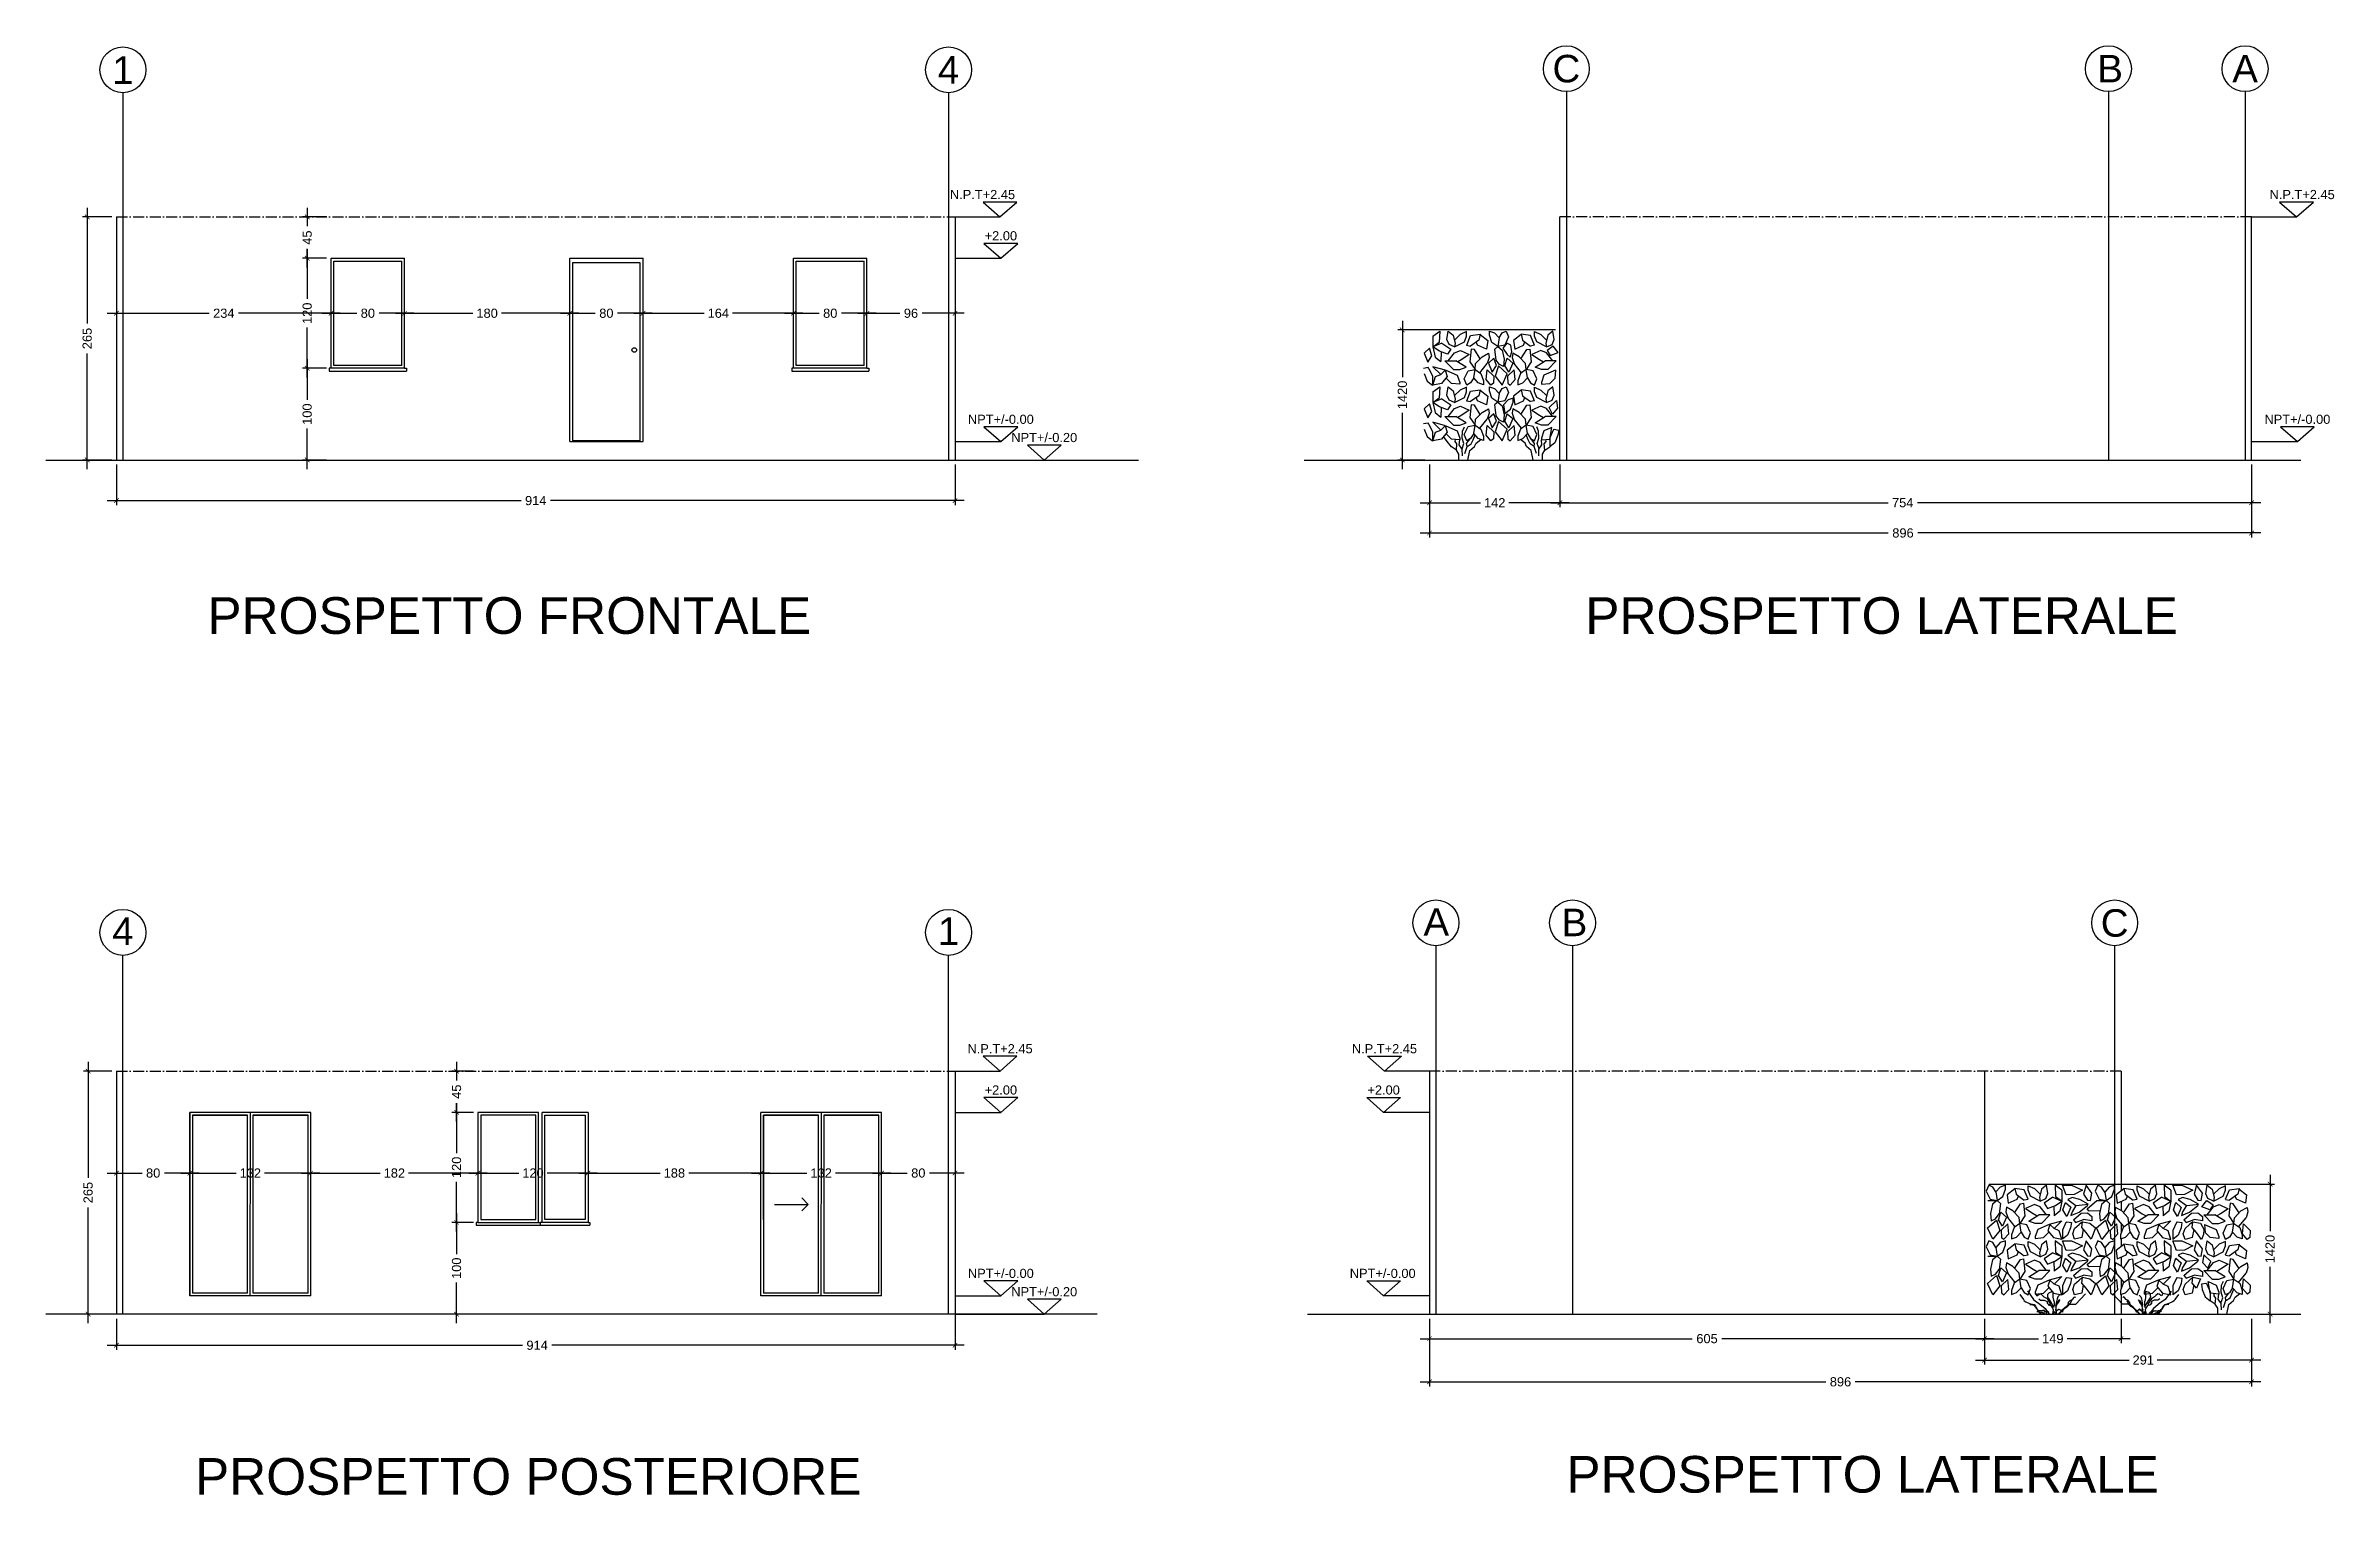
# Model space of a CAD drawing. Header units: millimetres. Extents: x 5639 to 14492, y 750 to 6820.
# Drawn here: x 8643 to 11138, y 5210 to 6791 of the extents above; entities that cross this region are included whole.
import ezdxf
from ezdxf.enums import TextEntityAlignment as Align

# ---------------------------------------------------------------- set-up
doc = ezdxf.new("R2010")
doc.units = ezdxf.units.MM
doc.linetypes.add('ACAD_ISO10W100', pattern=[18, 12, -3, 0, -3])
doc.layers.get('DEFPOINTS').update_dxf_attribs({"color": 210})
for name, color, linetype in [('A-ANNO-SYMB', 3, 'Continuous'), ('A-ANNO-TEXT', 3, 'Continuous'), ('A-DOOR-FULL', 4, 'Continuous'), ('A-ELEV-MBE1', 7, 'Continuous'), ('A-FLOR-LEVL', 7, 'Continuous'), ('A-GLAZ-FULL', 4, 'Continuous'), ('A-SECT-MCUT', 7, 'Continuous'), ('BASE_SIEPE', 33, 'Continuous'), ('G-ANNO-DIM', 251, 'Continuous'), ('SIEPE', 96, 'Continuous')]:
    doc.layers.add(name, color=color, linetype=linetype)
doc.styles.add('ARIAL', font='arial.ttf')
doc.styles.get("Standard").update_dxf_attribs({"font": 'arial.ttf'})
doc.dimstyles.new('1_1', dxfattribs={"dimtxt": 10, "dimasz": 5, "dimexe": 5, "dimexo": 5, "dimgap": 5, "dimtad": 0, "dimdec": 0, "dimtxsty": 'Standard', "dimblk": 'ARCHTICK', "dimcen": 2.5, "dimdle": 10, "dimadec": 0, "dimazin": 0, "dimtfac": 1, "dimtdec": 0, "dimtmove": 0, "dimatfit": 3, "dimldrblk": 'ARCHTICK', "dimfxl": 1, "dimarcsym": 0})

msp = doc.modelspace()

# ---------------------------------------------------------------- texts
at = {"layer": 'A-ANNO-TEXT', "style": 'ARIAL'}
for s, height, p in [('1', 30, (8727.2, 6749.5)), ('4', 30, (9627.2, 6749.8)), ('C', 30, (10300.6, 6751.1)), ('B', 30, (10893.3, 6751.1)), ('A', 30, (11040.4, 6751.1)), ('N.P.T+2.45', 10, (9664.2, 6623.8)), ('N.P.T+2.45', 10, (11102.6, 6623.8)), ('+2.00', 10, (9684.2, 6578.8)), ('NPT+/-0.00', 10, (9684.2, 6378.7)), ('NPT+/-0.00', 10, (11097.4, 6378.7)), ('NPT+/-0.20', 10, (9731.5, 6358.8)), ('4', 30, (8727.2, 5810.4)), ('1', 30, (9627.2, 5810.4)), ('A', 30, (10158.8, 5820.5)), ('B', 30, (10309.4, 5820)), ('C', 30, (10898.2, 5819.4)), ('N.P.T+2.45', 10, (9683.3, 5692.3)), ('N.P.T+2.45', 10, (10102.3, 5692.3)), ('+2.00', 10, (9684.2, 5647.3)), ('+2.00', 10, (10101.4, 5647.3)), ('NPT+/-0.00', 10, (9684.2, 5447.3)), ('NPT+/-0.20', 10, (9731.5, 5427.3)), ('NPT+/-0.00', 10, (10100.4, 5447.3))]:
    msp.add_text(s, height=height, dxfattribs=at).set_placement(p, align=Align.CENTER)
at = {"layer": 'A-ANNO-TEXT', "char_height": 40, "attachment_point": 1, "style": 'ARIAL'}
for s, width, insert in [('PROSPETTO FRONTALE', 8768.408, (8819.3, 6189.7)), ('PROSPETTO LATERALE', 9228.076, (10321.2, 6189.7)), ('PROSPETTO POSTERIORE', 9366.091, (8805.8, 5250.9)), ('PROSPETTO LATERALE', 9774.206, (10300.6, 5253.2))]:
    msp.add_mtext_dynamic_manual_height_columns(s, width=width, gutter_width=1.26, heights=[0], dxfattribs=dict(at, insert=insert))

# ---------------------------------------------------------------- blocks, each defined once
blk = doc.blocks.new('_ArchTick')
at = {"color": 0, "linetype": 'ByBlock', "const_width": 0.15}
blk.add_lwpolyline([(-0.5, -0.5), (0.5, 0.5)], dxfattribs=at)
blk = doc.blocks.new('*D104')
at = {"layer": 'DEFPOINTS', "color": 0, "transparency": 16777216}
for p in [(8720.2, 6339.3), (9634.2, 6339.3), (9634.2, 6295)]:
    blk.add_point(p, dxfattribs=at)
at = {"layer": 'G-ANNO-DIM', "color": 0, "lineweight": -2, "transparency": 16777216}
for p, q in [((8720.2, 6334.3), (8720.2, 6290)), ((9634.2, 6334.3), (9634.2, 6290)), ((8710.2, 6295), (9161.2, 6295)), ((9644.2, 6295), (9193.2, 6295))]:
    blk.add_line(p, q, dxfattribs=at)
at = {"layer": 'G-ANNO-DIM', "color": 0, "lineweight": -2, "transparency": 16777216, "xscale": 5, "yscale": 5, "zscale": 5, "rotation": 180}
blk.add_blockref('_ArchTick', (8720.2, 6295), dxfattribs=at)
at = {"layer": 'G-ANNO-DIM', "color": 0, "lineweight": -2, "transparency": 16777216, "xscale": 5, "yscale": 5, "zscale": 5}
blk.add_blockref('_ArchTick', (9634.2, 6295), dxfattribs=at)
at = {"layer": 'G-ANNO-DIM', "color": 0, "transparency": 16777216, "insert": (9177.2, 6295), "char_height": 10, "attachment_point": 5}
blk.add_mtext('914', dxfattribs=at)
blk = doc.blocks.new('*D105')
at = {"layer": 'DEFPOINTS', "color": 0, "transparency": 16777216}
for p in [(9634.2, 5468.7), (8720.2, 5407.9), (9634.2, 5373.9)]:
    blk.add_point(p, dxfattribs=at)
at = {"layer": 'G-ANNO-DIM', "color": 0, "lineweight": -2, "transparency": 16777216}
for p, q in [((9634.2, 5463.7), (9634.2, 5368.9)), ((8720.2, 5402.9), (8720.2, 5368.9)), ((8710.2, 5373.9), (9162.7, 5373.9)), ((9644.2, 5373.9), (9194.7, 5373.9))]:
    blk.add_line(p, q, dxfattribs=at)
at = {"layer": 'G-ANNO-DIM', "color": 0, "lineweight": -2, "transparency": 16777216, "xscale": 5, "yscale": 5, "zscale": 5, "rotation": 180}
blk.add_blockref('_ArchTick', (8720.2, 5373.9), dxfattribs=at)
at = {"layer": 'G-ANNO-DIM', "color": 0, "lineweight": -2, "transparency": 16777216, "xscale": 5, "yscale": 5, "zscale": 5}
blk.add_blockref('_ArchTick', (9634.2, 5373.9), dxfattribs=at)
at = {"layer": 'G-ANNO-DIM', "color": 0, "transparency": 16777216, "insert": (9178.7, 5373.9), "char_height": 10, "attachment_point": 5}
blk.add_mtext('914', dxfattribs=at)
blk = doc.blocks.new('*D107')
at = {"layer": 'DEFPOINTS', "color": 0, "transparency": 16777216}
for p in [(9090.9, 5672.9), (9114.2, 5672.9), (9114.2, 5627.9)]:
    blk.add_point(p, dxfattribs=at)
at = {"layer": 'G-ANNO-DIM', "color": 0, "lineweight": -2, "transparency": 16777216}
for p, q in [((9109.2, 5672.9), (9085.9, 5672.9)), ((9090.9, 5682.9), (9090.9, 5662.8)), ((9090.9, 5617.9), (9090.9, 5638)), ((9109.2, 5627.9), (9085.9, 5627.9))]:
    blk.add_line(p, q, dxfattribs=at)
at = {"layer": 'G-ANNO-DIM', "color": 0, "lineweight": -2, "transparency": 16777216, "xscale": 5, "yscale": 5, "zscale": 5}
for p, rotation in [((9090.9, 5672.9), 90), ((9090.9, 5627.9), 270)]:
    blk.add_blockref('_ArchTick', p, dxfattribs=dict(at, rotation=rotation))
at = {"layer": 'G-ANNO-DIM', "color": 0, "transparency": 16777216, "insert": (9090.9, 5650.4), "char_height": 10, "attachment_point": 5, "rotation": 90}
blk.add_mtext('45', dxfattribs=at)
blk = doc.blocks.new('*D108')
at = {"layer": 'DEFPOINTS', "color": 0, "transparency": 16777216}
for p in [(9114.2, 5627.9), (9090.9, 5507.9), (9114.2, 5507.9)]:
    blk.add_point(p, dxfattribs=at)
at = {"layer": 'G-ANNO-DIM', "color": 0, "lineweight": -2, "transparency": 16777216}
for p, q in [((9090.9, 5637.9), (9090.9, 5583.4)), ((9109.2, 5627.9), (9085.9, 5627.9)), ((9090.9, 5497.9), (9090.9, 5552.3)), ((9109.2, 5507.9), (9085.9, 5507.9))]:
    blk.add_line(p, q, dxfattribs=at)
at = {"layer": 'G-ANNO-DIM', "color": 0, "lineweight": -2, "transparency": 16777216, "xscale": 5, "yscale": 5, "zscale": 5}
for p, rotation in [((9090.9, 5627.9), 90), ((9090.9, 5507.9), 270)]:
    blk.add_blockref('_ArchTick', p, dxfattribs=dict(at, rotation=rotation))
at = {"layer": 'G-ANNO-DIM', "color": 0, "transparency": 16777216, "insert": (9090.9, 5567.9), "char_height": 10, "attachment_point": 5, "rotation": 90}
blk.add_mtext('120', dxfattribs=at)
blk = doc.blocks.new('*D110')
at = {"layer": 'DEFPOINTS', "color": 0, "transparency": 16777216}
for p in [(8928.1, 6604.3), (8954.2, 6604.3), (8954.2, 6559.3)]:
    blk.add_point(p, dxfattribs=at)
at = {"layer": 'G-ANNO-DIM', "color": 0, "lineweight": -2, "transparency": 16777216}
for p, q in [((8928.1, 6614.3), (8928.1, 6594.2)), ((8949.2, 6604.3), (8923.1, 6604.3)), ((8928.1, 6549.3), (8928.1, 6569.4)), ((8949.2, 6559.3), (8923.1, 6559.3))]:
    blk.add_line(p, q, dxfattribs=at)
at = {"layer": 'G-ANNO-DIM', "color": 0, "lineweight": -2, "transparency": 16777216, "xscale": 5, "yscale": 5, "zscale": 5}
for p, rotation in [((8928.1, 6604.3), 90), ((8928.1, 6559.3), 270)]:
    blk.add_blockref('_ArchTick', p, dxfattribs=dict(at, rotation=rotation))
at = {"layer": 'G-ANNO-DIM', "color": 0, "transparency": 16777216, "insert": (8928.1, 6581.8), "char_height": 10, "attachment_point": 5, "rotation": 90}
blk.add_mtext('45', dxfattribs=at)
blk = doc.blocks.new('*D111')
at = {"layer": 'DEFPOINTS', "color": 0, "transparency": 16777216}
for p in [(8954.2, 6559.3), (8928.1, 6439.3), (8954.2, 6439.3)]:
    blk.add_point(p, dxfattribs=at)
at = {"layer": 'G-ANNO-DIM', "color": 0, "lineweight": -2, "transparency": 16777216}
for p, q in [((8928.1, 6569.3), (8928.1, 6514.9)), ((8949.2, 6559.3), (8923.1, 6559.3)), ((8928.1, 6429.3), (8928.1, 6483.8)), ((8949.2, 6439.3), (8923.1, 6439.3))]:
    blk.add_line(p, q, dxfattribs=at)
at = {"layer": 'G-ANNO-DIM', "color": 0, "lineweight": -2, "transparency": 16777216, "xscale": 5, "yscale": 5, "zscale": 5}
for p, rotation in [((8928.1, 6559.3), 90), ((8928.1, 6439.3), 270)]:
    blk.add_blockref('_ArchTick', p, dxfattribs=dict(at, rotation=rotation))
at = {"layer": 'G-ANNO-DIM', "color": 0, "transparency": 16777216, "insert": (8928.1, 6499.3), "char_height": 10, "attachment_point": 5, "rotation": 90}
blk.add_mtext('120', dxfattribs=at)
blk = doc.blocks.new('*D112')
at = {"layer": 'DEFPOINTS', "color": 0, "transparency": 16777216}
for p in [(8952.2, 6439.3), (8928.1, 6339.3), (8954.2, 6339.3)]:
    blk.add_point(p, dxfattribs=at)
at = {"layer": 'G-ANNO-DIM', "color": 0, "lineweight": -2, "transparency": 16777216}
for p, q in [((8947.2, 6439.3), (8923.1, 6439.3)), ((8928.1, 6449.3), (8928.1, 6404.9)), ((8928.1, 6329.3), (8928.1, 6373.8)), ((8949.2, 6339.3), (8923.1, 6339.3))]:
    blk.add_line(p, q, dxfattribs=at)
at = {"layer": 'G-ANNO-DIM', "color": 0, "lineweight": -2, "transparency": 16777216, "xscale": 5, "yscale": 5, "zscale": 5}
for p, rotation in [((8928.1, 6439.3), 90), ((8928.1, 6339.3), 270)]:
    blk.add_blockref('_ArchTick', p, dxfattribs=dict(at, rotation=rotation))
at = {"layer": 'G-ANNO-DIM', "color": 0, "transparency": 16777216, "insert": (8928.1, 6389.3), "char_height": 10, "attachment_point": 5, "rotation": 90}
blk.add_mtext('100', dxfattribs=at)
blk = doc.blocks.new('*D113')
at = {"layer": 'DEFPOINTS', "color": 0, "transparency": 16777216}
for p in [(9112.2, 5507.9), (9090.9, 5407.9), (9114.2, 5407.9)]:
    blk.add_point(p, dxfattribs=at)
at = {"layer": 'G-ANNO-DIM', "color": 0, "lineweight": -2, "transparency": 16777216}
for p, q in [((9090.9, 5517.9), (9090.9, 5473.4)), ((9107.2, 5507.9), (9085.9, 5507.9)), ((9090.9, 5397.9), (9090.9, 5442.3)), ((9109.2, 5407.9), (9085.9, 5407.9))]:
    blk.add_line(p, q, dxfattribs=at)
at = {"layer": 'G-ANNO-DIM', "color": 0, "lineweight": -2, "transparency": 16777216, "xscale": 5, "yscale": 5, "zscale": 5}
for p, rotation in [((9090.9, 5507.9), 90), ((9090.9, 5407.9), 270)]:
    blk.add_blockref('_ArchTick', p, dxfattribs=dict(at, rotation=rotation))
at = {"layer": 'G-ANNO-DIM', "color": 0, "transparency": 16777216, "insert": (9090.9, 5457.9), "char_height": 10, "attachment_point": 5, "rotation": 90}
blk.add_mtext('100', dxfattribs=at)
blk = doc.blocks.new('*D123')
at = {"layer": 'DEFPOINTS', "color": 0, "transparency": 16777216}
for p in [(10151.4, 6339.3), (10293.6, 6339.3), (10293.6, 6292.7)]:
    blk.add_point(p, dxfattribs=at)
at = {"layer": 'G-ANNO-DIM', "color": 0, "lineweight": -2, "transparency": 16777216}
for p, q in [((10151.4, 6334.3), (10151.4, 6287.7)), ((10293.6, 6334.3), (10293.6, 6287.7)), ((10141.4, 6292.7), (10207, 6292.7)), ((10303.6, 6292.7), (10238, 6292.7))]:
    blk.add_line(p, q, dxfattribs=at)
at = {"layer": 'G-ANNO-DIM', "color": 0, "lineweight": -2, "transparency": 16777216, "xscale": 5, "yscale": 5, "zscale": 5, "rotation": 180}
blk.add_blockref('_ArchTick', (10151.4, 6292.7), dxfattribs=at)
at = {"layer": 'G-ANNO-DIM', "color": 0, "lineweight": -2, "transparency": 16777216, "xscale": 5, "yscale": 5, "zscale": 5}
blk.add_blockref('_ArchTick', (10293.6, 6292.7), dxfattribs=at)
at = {"layer": 'G-ANNO-DIM', "color": 0, "transparency": 16777216, "insert": (10222.5, 6292.7), "char_height": 10, "attachment_point": 5}
blk.add_mtext('142', dxfattribs=at)
blk = doc.blocks.new('*D65')
at = {"layer": 'DEFPOINTS', "color": 0, "transparency": 16777216}
for p in [(10293.6, 6339.3), (11047.4, 6339.3), (11047.4, 6292.7)]:
    blk.add_point(p, dxfattribs=at)
at = {"layer": 'G-ANNO-DIM', "color": 0, "lineweight": -2, "transparency": 16777216}
for p, q in [((10293.6, 6334.3), (10293.6, 6287.7)), ((11047.4, 6334.3), (11047.4, 6287.7)), ((10283.6, 6292.7), (10651.3, 6292.7)), ((11057.4, 6292.7), (10683.2, 6292.7))]:
    blk.add_line(p, q, dxfattribs=at)
at = {"layer": 'G-ANNO-DIM', "color": 0, "lineweight": -2, "transparency": 16777216, "xscale": 5, "yscale": 5, "zscale": 5, "rotation": 180}
blk.add_blockref('_ArchTick', (10293.6, 6292.7), dxfattribs=at)
at = {"layer": 'G-ANNO-DIM', "color": 0, "lineweight": -2, "transparency": 16777216, "xscale": 5, "yscale": 5, "zscale": 5}
blk.add_blockref('_ArchTick', (11047.4, 6292.7), dxfattribs=at)
at = {"layer": 'G-ANNO-DIM', "color": 0, "transparency": 16777216, "insert": (10667.2, 6292.7), "char_height": 10, "attachment_point": 5}
blk.add_mtext('754', dxfattribs=at)
blk = doc.blocks.new('*D124')
at = {"layer": 'DEFPOINTS', "color": 0, "transparency": 16777216}
for p in [(10151.4, 6339.3), (11047.4, 6339.3), (11047.4, 6259.7)]:
    blk.add_point(p, dxfattribs=at)
at = {"layer": 'G-ANNO-DIM', "color": 0, "lineweight": -2, "transparency": 16777216}
for p, q in [((10151.4, 6334.3), (10151.4, 6254.7)), ((11047.4, 6334.3), (11047.4, 6254.7)), ((10141.4, 6259.7), (10651.5, 6259.7)), ((11057.4, 6259.7), (10683.6, 6259.7))]:
    blk.add_line(p, q, dxfattribs=at)
at = {"layer": 'G-ANNO-DIM', "color": 0, "lineweight": -2, "transparency": 16777216, "xscale": 5, "yscale": 5, "zscale": 5, "rotation": 180}
blk.add_blockref('_ArchTick', (10151.4, 6259.7), dxfattribs=at)
at = {"layer": 'G-ANNO-DIM', "color": 0, "lineweight": -2, "transparency": 16777216, "xscale": 5, "yscale": 5, "zscale": 5}
blk.add_blockref('_ArchTick', (11047.4, 6259.7), dxfattribs=at)
at = {"layer": 'G-ANNO-DIM', "color": 0, "transparency": 16777216, "insert": (10667.5, 6259.7), "char_height": 10, "attachment_point": 5}
blk.add_mtext('896', dxfattribs=at)
blk = doc.blocks.new('*D125')
at = {"layer": 'DEFPOINTS', "color": 0, "transparency": 16777216}
for p in [(10151.4, 5407.9), (10756.4, 5407.9), (10756.4, 5381.1)]:
    blk.add_point(p, dxfattribs=at)
at = {"layer": 'G-ANNO-DIM', "color": 0, "lineweight": -2, "transparency": 16777216}
for p, q in [((10151.4, 5402.9), (10151.4, 5376.1)), ((10756.4, 5402.9), (10756.4, 5376.1)), ((10141.4, 5381.1), (10437.8, 5381.1)), ((10766.4, 5381.1), (10470, 5381.1))]:
    blk.add_line(p, q, dxfattribs=at)
at = {"layer": 'G-ANNO-DIM', "color": 0, "lineweight": -2, "transparency": 16777216, "xscale": 5, "yscale": 5, "zscale": 5, "rotation": 180}
blk.add_blockref('_ArchTick', (10151.4, 5381.1), dxfattribs=at)
at = {"layer": 'G-ANNO-DIM', "color": 0, "lineweight": -2, "transparency": 16777216, "xscale": 5, "yscale": 5, "zscale": 5}
blk.add_blockref('_ArchTick', (10756.4, 5381.1), dxfattribs=at)
at = {"layer": 'G-ANNO-DIM', "color": 0, "transparency": 16777216, "insert": (10453.9, 5381.1), "char_height": 10, "attachment_point": 5}
blk.add_mtext('605', dxfattribs=at)
blk = doc.blocks.new('*D126')
at = {"layer": 'DEFPOINTS', "color": 0, "transparency": 16777216}
for p in [(10756.4, 5407.9), (10905.2, 5407.9), (10905.2, 5381.1)]:
    blk.add_point(p, dxfattribs=at)
at = {"layer": 'G-ANNO-DIM', "color": 0, "lineweight": -2, "transparency": 16777216}
for p, q in [((10756.4, 5402.9), (10756.4, 5376.1)), ((10905.2, 5402.9), (10905.2, 5376.1)), ((10746.4, 5381.1), (10815.2, 5381.1)), ((10915.2, 5381.1), (10846.4, 5381.1))]:
    blk.add_line(p, q, dxfattribs=at)
at = {"layer": 'G-ANNO-DIM', "color": 0, "lineweight": -2, "transparency": 16777216, "xscale": 5, "yscale": 5, "zscale": 5, "rotation": 180}
blk.add_blockref('_ArchTick', (10756.4, 5381.1), dxfattribs=at)
at = {"layer": 'G-ANNO-DIM', "color": 0, "lineweight": -2, "transparency": 16777216, "xscale": 5, "yscale": 5, "zscale": 5}
blk.add_blockref('_ArchTick', (10905.2, 5381.1), dxfattribs=at)
at = {"layer": 'G-ANNO-DIM', "color": 0, "transparency": 16777216, "insert": (10830.8, 5381.1), "char_height": 10, "attachment_point": 5}
blk.add_mtext('149', dxfattribs=at)
blk = doc.blocks.new('*D66')
at = {"layer": 'DEFPOINTS', "color": 0, "transparency": 16777216}
for p in [(10756.4, 5407.9), (11047.4, 5407.9), (11047.4, 5357.8)]:
    blk.add_point(p, dxfattribs=at)
at = {"layer": 'G-ANNO-DIM', "color": 0, "lineweight": -2, "transparency": 16777216}
for p, q in [((10756.4, 5402.9), (10756.4, 5352.8)), ((11047.4, 5402.9), (11047.4, 5352.8)), ((10746.4, 5357.8), (10914.2, 5357.8)), ((11057.4, 5357.8), (10944.6, 5357.8))]:
    blk.add_line(p, q, dxfattribs=at)
at = {"layer": 'G-ANNO-DIM', "color": 0, "lineweight": -2, "transparency": 16777216, "xscale": 5, "yscale": 5, "zscale": 5, "rotation": 180}
blk.add_blockref('_ArchTick', (10756.4, 5357.8), dxfattribs=at)
at = {"layer": 'G-ANNO-DIM', "color": 0, "lineweight": -2, "transparency": 16777216, "xscale": 5, "yscale": 5, "zscale": 5}
blk.add_blockref('_ArchTick', (11047.4, 5357.8), dxfattribs=at)
at = {"layer": 'G-ANNO-DIM', "color": 0, "transparency": 16777216, "insert": (10929.4, 5357.8), "char_height": 10, "attachment_point": 5}
blk.add_mtext('291', dxfattribs=at)
blk = doc.blocks.new('*D127')
at = {"layer": 'DEFPOINTS', "color": 0, "transparency": 16777216}
for p in [(10151.4, 5407.9), (11047.4, 5407.9), (11047.4, 5334)]:
    blk.add_point(p, dxfattribs=at)
at = {"layer": 'G-ANNO-DIM', "color": 0, "lineweight": -2, "transparency": 16777216}
for p, q in [((10151.4, 5402.9), (10151.4, 5329)), ((11047.4, 5402.9), (11047.4, 5329)), ((10141.4, 5334), (10583.3, 5334)), ((11057.4, 5334), (10615.4, 5334))]:
    blk.add_line(p, q, dxfattribs=at)
at = {"layer": 'G-ANNO-DIM', "color": 0, "lineweight": -2, "transparency": 16777216, "xscale": 5, "yscale": 5, "zscale": 5, "rotation": 180}
blk.add_blockref('_ArchTick', (10151.4, 5334), dxfattribs=at)
at = {"layer": 'G-ANNO-DIM', "color": 0, "lineweight": -2, "transparency": 16777216, "xscale": 5, "yscale": 5, "zscale": 5}
blk.add_blockref('_ArchTick', (11047.4, 5334), dxfattribs=at)
at = {"layer": 'G-ANNO-DIM', "color": 0, "transparency": 16777216, "insert": (10599.4, 5334), "char_height": 10, "attachment_point": 5}
blk.add_mtext('896', dxfattribs=at)
blk = doc.blocks.new('*D183')
at = {"layer": 'DEFPOINTS', "color": 0, "transparency": 16777216}
for p in [(8720.2, 6499.3), (8954.2, 6499.3), (8954.2, 6499.3)]:
    blk.add_point(p, dxfattribs=at)
at = {"layer": 'G-ANNO-DIM', "color": 0, "lineweight": -2, "transparency": 16777216}
for p, q in [((8710.2, 6499.3), (8821.1, 6499.3)), ((8964.2, 6499.3), (8853.3, 6499.3))]:
    blk.add_line(p, q, dxfattribs=at)
at = {"layer": 'G-ANNO-DIM', "color": 0, "lineweight": -2, "transparency": 16777216, "xscale": 5, "yscale": 5, "zscale": 5, "rotation": 180}
blk.add_blockref('_ArchTick', (8720.2, 6499.3), dxfattribs=at)
at = {"layer": 'G-ANNO-DIM', "color": 0, "lineweight": -2, "transparency": 16777216, "xscale": 5, "yscale": 5, "zscale": 5}
blk.add_blockref('_ArchTick', (8954.2, 6499.3), dxfattribs=at)
at = {"layer": 'G-ANNO-DIM', "color": 0, "transparency": 16777216, "insert": (8837.2, 6499.3), "char_height": 10, "attachment_point": 5}
blk.add_mtext('234', dxfattribs=at)
blk = doc.blocks.new('*D184')
at = {"layer": 'DEFPOINTS', "color": 0, "transparency": 16777216}
for p in [(8954.2, 6499.3), (9034.2, 6499.3), (9034.2, 6499.3)]:
    blk.add_point(p, dxfattribs=at)
at = {"layer": 'G-ANNO-DIM', "color": 0, "lineweight": -2, "transparency": 16777216}
for p, q in [((8944.2, 6499.3), (8982.1, 6499.3)), ((9044.2, 6499.3), (9006.4, 6499.3))]:
    blk.add_line(p, q, dxfattribs=at)
at = {"layer": 'G-ANNO-DIM', "color": 0, "lineweight": -2, "transparency": 16777216, "xscale": 5, "yscale": 5, "zscale": 5, "rotation": 180}
blk.add_blockref('_ArchTick', (8954.2, 6499.3), dxfattribs=at)
at = {"layer": 'G-ANNO-DIM', "color": 0, "lineweight": -2, "transparency": 16777216, "xscale": 5, "yscale": 5, "zscale": 5}
blk.add_blockref('_ArchTick', (9034.2, 6499.3), dxfattribs=at)
at = {"layer": 'G-ANNO-DIM', "color": 0, "transparency": 16777216, "insert": (8994.2, 6499.3), "char_height": 10, "attachment_point": 5}
blk.add_mtext('80', dxfattribs=at)
blk = doc.blocks.new('*D185')
at = {"layer": 'DEFPOINTS', "color": 0, "transparency": 16777216}
for p in [(9034.2, 6499.3), (9214.2, 6499.3), (9214.2, 6499.3)]:
    blk.add_point(p, dxfattribs=at)
at = {"layer": 'G-ANNO-DIM', "color": 0, "lineweight": -2, "transparency": 16777216}
for p, q in [((9024.2, 6499.3), (9108.7, 6499.3)), ((9224.2, 6499.3), (9139.8, 6499.3))]:
    blk.add_line(p, q, dxfattribs=at)
at = {"layer": 'G-ANNO-DIM', "color": 0, "lineweight": -2, "transparency": 16777216, "xscale": 5, "yscale": 5, "zscale": 5, "rotation": 180}
blk.add_blockref('_ArchTick', (9034.2, 6499.3), dxfattribs=at)
at = {"layer": 'G-ANNO-DIM', "color": 0, "lineweight": -2, "transparency": 16777216, "xscale": 5, "yscale": 5, "zscale": 5}
blk.add_blockref('_ArchTick', (9214.2, 6499.3), dxfattribs=at)
at = {"layer": 'G-ANNO-DIM', "color": 0, "transparency": 16777216, "insert": (9124.2, 6499.3), "char_height": 10, "attachment_point": 5}
blk.add_mtext('180', dxfattribs=at)
blk = doc.blocks.new('*D186')
at = {"layer": 'DEFPOINTS', "color": 0, "transparency": 16777216}
for p in [(9214.2, 6499.3), (9294.2, 6499.3), (9294.2, 6499.3)]:
    blk.add_point(p, dxfattribs=at)
at = {"layer": 'G-ANNO-DIM', "color": 0, "lineweight": -2, "transparency": 16777216}
for p, q in [((9204.2, 6499.3), (9242.1, 6499.3)), ((9304.2, 6499.3), (9266.4, 6499.3))]:
    blk.add_line(p, q, dxfattribs=at)
at = {"layer": 'G-ANNO-DIM', "color": 0, "lineweight": -2, "transparency": 16777216, "xscale": 5, "yscale": 5, "zscale": 5, "rotation": 180}
blk.add_blockref('_ArchTick', (9214.2, 6499.3), dxfattribs=at)
at = {"layer": 'G-ANNO-DIM', "color": 0, "lineweight": -2, "transparency": 16777216, "xscale": 5, "yscale": 5, "zscale": 5}
blk.add_blockref('_ArchTick', (9294.2, 6499.3), dxfattribs=at)
at = {"layer": 'G-ANNO-DIM', "color": 0, "transparency": 16777216, "insert": (9254.2, 6499.3), "char_height": 10, "attachment_point": 5}
blk.add_mtext('80', dxfattribs=at)
blk = doc.blocks.new('*D187')
at = {"layer": 'DEFPOINTS', "color": 0, "transparency": 16777216}
for p in [(9294.2, 6499.3), (9458.2, 6499.3), (9458.2, 6499.3)]:
    blk.add_point(p, dxfattribs=at)
at = {"layer": 'G-ANNO-DIM', "color": 0, "lineweight": -2, "transparency": 16777216}
for p, q in [((9284.2, 6499.3), (9360.7, 6499.3)), ((9294.2, 6494.3), (9294.2, 6494.3)), ((9468.2, 6499.3), (9391.8, 6499.3)), ((9458.2, 6494.3), (9458.2, 6494.3))]:
    blk.add_line(p, q, dxfattribs=at)
at = {"layer": 'G-ANNO-DIM', "color": 0, "lineweight": -2, "transparency": 16777216, "xscale": 5, "yscale": 5, "zscale": 5}
for p, rotation in [((9294.2, 6499.3), 179.9998924058092), ((9458.2, 6499.3), 359.9998924058092)]:
    blk.add_blockref('_ArchTick', p, dxfattribs=dict(at, rotation=rotation))
at = {"layer": 'G-ANNO-DIM', "color": 0, "transparency": 16777216, "insert": (9376.2, 6499.3), "char_height": 10, "attachment_point": 5, "rotation": 359.9999}
blk.add_mtext('164', dxfattribs=at)
blk = doc.blocks.new('*D188')
at = {"layer": 'DEFPOINTS', "color": 0, "transparency": 16777216}
for p in [(9458.2, 6499.3), (9538.2, 6499.3), (9538.2, 6499.3)]:
    blk.add_point(p, dxfattribs=at)
at = {"layer": 'G-ANNO-DIM', "color": 0, "lineweight": -2, "transparency": 16777216}
for p, q in [((9448.2, 6499.3), (9486.1, 6499.3)), ((9458.2, 6504.3), (9458.2, 6504.3)), ((9548.2, 6499.3), (9510.4, 6499.3))]:
    blk.add_line(p, q, dxfattribs=at)
at = {"layer": 'G-ANNO-DIM', "color": 0, "lineweight": -2, "transparency": 16777216, "xscale": 5, "yscale": 5, "zscale": 5, "rotation": 180}
blk.add_blockref('_ArchTick', (9458.2, 6499.3), dxfattribs=at)
at = {"layer": 'G-ANNO-DIM', "color": 0, "lineweight": -2, "transparency": 16777216, "xscale": 5, "yscale": 5, "zscale": 5}
blk.add_blockref('_ArchTick', (9538.2, 6499.3), dxfattribs=at)
at = {"layer": 'G-ANNO-DIM', "color": 0, "transparency": 16777216, "insert": (9498.2, 6499.3), "char_height": 10, "attachment_point": 5}
blk.add_mtext('80', dxfattribs=at)
blk = doc.blocks.new('*D189')
at = {"layer": 'DEFPOINTS', "color": 0, "transparency": 16777216}
for p in [(9538.2, 6499.3), (9634.2, 6499.3), (9634.2, 6499.3)]:
    blk.add_point(p, dxfattribs=at)
at = {"layer": 'G-ANNO-DIM', "color": 0, "lineweight": -2, "transparency": 16777216}
for p, q in [((9528.2, 6499.3), (9574.1, 6499.3)), ((9644.2, 6499.3), (9598.4, 6499.3))]:
    blk.add_line(p, q, dxfattribs=at)
at = {"layer": 'G-ANNO-DIM', "color": 0, "lineweight": -2, "transparency": 16777216, "xscale": 5, "yscale": 5, "zscale": 5, "rotation": 180}
blk.add_blockref('_ArchTick', (9538.2, 6499.3), dxfattribs=at)
at = {"layer": 'G-ANNO-DIM', "color": 0, "lineweight": -2, "transparency": 16777216, "xscale": 5, "yscale": 5, "zscale": 5}
blk.add_blockref('_ArchTick', (9634.2, 6499.3), dxfattribs=at)
at = {"layer": 'G-ANNO-DIM', "color": 0, "transparency": 16777216, "insert": (9586.2, 6499.3), "char_height": 10, "attachment_point": 5}
blk.add_mtext('96', dxfattribs=at)
blk = doc.blocks.new('*D121')
at = {"layer": 'DEFPOINTS', "color": 0, "transparency": 16777216}
for p in [(8688.3, 6604.3), (8720.2, 6604.3), (8720.2, 6339.3)]:
    blk.add_point(p, dxfattribs=at)
at = {"layer": 'G-ANNO-DIM', "color": 0, "lineweight": -2, "transparency": 16777216}
for p, q in [((8688.3, 6614.3), (8688.3, 6488)), ((8715.2, 6604.3), (8683.3, 6604.3)), ((8688.3, 6329.3), (8688.3, 6455.6)), ((8715.2, 6339.3), (8683.3, 6339.3))]:
    blk.add_line(p, q, dxfattribs=at)
at = {"layer": 'G-ANNO-DIM', "color": 0, "lineweight": -2, "transparency": 16777216, "xscale": 5, "yscale": 5, "zscale": 5}
for p, rotation in [((8688.3, 6604.3), 90), ((8688.3, 6339.3), 270)]:
    blk.add_blockref('_ArchTick', p, dxfattribs=dict(at, rotation=rotation))
at = {"layer": 'G-ANNO-DIM', "color": 0, "transparency": 16777216, "insert": (8688.3, 6471.8), "char_height": 10, "attachment_point": 5, "rotation": 90}
blk.add_mtext('265', dxfattribs=at)
blk = doc.blocks.new('*D122')
at = {"layer": 'DEFPOINTS', "color": 0, "transparency": 16777216}
for p in [(8720.2, 5561.7), (8800.2, 5561.7), (8800.2, 5561.7)]:
    blk.add_point(p, dxfattribs=at)
at = {"layer": 'G-ANNO-DIM', "color": 0, "lineweight": -2, "transparency": 16777216}
for p, q in [((8710.2, 5561.7), (8748.1, 5561.7)), ((8810.2, 5561.7), (8772.4, 5561.7))]:
    blk.add_line(p, q, dxfattribs=at)
at = {"layer": 'G-ANNO-DIM', "color": 0, "lineweight": -2, "transparency": 16777216, "xscale": 5, "yscale": 5, "zscale": 5, "rotation": 180}
blk.add_blockref('_ArchTick', (8720.2, 5561.7), dxfattribs=at)
at = {"layer": 'G-ANNO-DIM', "color": 0, "lineweight": -2, "transparency": 16777216, "xscale": 5, "yscale": 5, "zscale": 5}
blk.add_blockref('_ArchTick', (8800.2, 5561.7), dxfattribs=at)
at = {"layer": 'G-ANNO-DIM', "color": 0, "transparency": 16777216, "insert": (8760.2, 5561.7), "char_height": 10, "attachment_point": 5}
blk.add_mtext('80', dxfattribs=at)
blk = doc.blocks.new('*D190')
at = {"layer": 'DEFPOINTS', "color": 0, "transparency": 16777216}
for p in [(8800.2, 5561.7), (8932, 5561.7), (8932, 5561.7)]:
    blk.add_point(p, dxfattribs=at)
at = {"layer": 'G-ANNO-DIM', "color": 0, "lineweight": -2, "transparency": 16777216}
for p, q in [((8790.2, 5561.7), (8850.6, 5561.7)), ((8942, 5561.7), (8881.6, 5561.7))]:
    blk.add_line(p, q, dxfattribs=at)
at = {"layer": 'G-ANNO-DIM', "color": 0, "lineweight": -2, "transparency": 16777216, "xscale": 5, "yscale": 5, "zscale": 5, "rotation": 180}
blk.add_blockref('_ArchTick', (8800.2, 5561.7), dxfattribs=at)
at = {"layer": 'G-ANNO-DIM', "color": 0, "lineweight": -2, "transparency": 16777216, "xscale": 5, "yscale": 5, "zscale": 5}
blk.add_blockref('_ArchTick', (8932, 5561.7), dxfattribs=at)
at = {"layer": 'G-ANNO-DIM', "color": 0, "transparency": 16777216, "insert": (8866.1, 5561.7), "char_height": 10, "attachment_point": 5}
blk.add_mtext('132', dxfattribs=at)
blk = doc.blocks.new('*D191')
at = {"layer": 'DEFPOINTS', "color": 0, "transparency": 16777216}
for p in [(8932, 5561.7), (9114.2, 5561.7), (9114.2, 5561.7)]:
    blk.add_point(p, dxfattribs=at)
at = {"layer": 'G-ANNO-DIM', "color": 0, "lineweight": -2, "transparency": 16777216}
for p, q in [((8922, 5561.7), (9007.6, 5561.7)), ((9124.2, 5561.7), (9038.6, 5561.7))]:
    blk.add_line(p, q, dxfattribs=at)
at = {"layer": 'G-ANNO-DIM', "color": 0, "lineweight": -2, "transparency": 16777216, "xscale": 5, "yscale": 5, "zscale": 5, "rotation": 180}
blk.add_blockref('_ArchTick', (8932, 5561.7), dxfattribs=at)
at = {"layer": 'G-ANNO-DIM', "color": 0, "lineweight": -2, "transparency": 16777216, "xscale": 5, "yscale": 5, "zscale": 5}
blk.add_blockref('_ArchTick', (9114.2, 5561.7), dxfattribs=at)
at = {"layer": 'G-ANNO-DIM', "color": 0, "transparency": 16777216, "insert": (9023.1, 5561.7), "char_height": 10, "attachment_point": 5}
blk.add_mtext('182', dxfattribs=at)
blk = doc.blocks.new('*D192')
at = {"layer": 'DEFPOINTS', "color": 0, "transparency": 16777216}
for p in [(9114.2, 5561.7), (9234.2, 5561.7), (9234.2, 5561.7)]:
    blk.add_point(p, dxfattribs=at)
at = {"layer": 'G-ANNO-DIM', "color": 0, "lineweight": -2, "transparency": 16777216}
for p, q in [((9104.2, 5561.7), (9158.7, 5561.7)), ((9244.2, 5561.7), (9189.8, 5561.7))]:
    blk.add_line(p, q, dxfattribs=at)
at = {"layer": 'G-ANNO-DIM', "color": 0, "lineweight": -2, "transparency": 16777216, "xscale": 5, "yscale": 5, "zscale": 5, "rotation": 180}
blk.add_blockref('_ArchTick', (9114.2, 5561.7), dxfattribs=at)
at = {"layer": 'G-ANNO-DIM', "color": 0, "lineweight": -2, "transparency": 16777216, "xscale": 5, "yscale": 5, "zscale": 5}
blk.add_blockref('_ArchTick', (9234.2, 5561.7), dxfattribs=at)
at = {"layer": 'G-ANNO-DIM', "color": 0, "transparency": 16777216, "insert": (9174.2, 5561.7), "char_height": 10, "attachment_point": 5}
blk.add_mtext('120', dxfattribs=at)
blk = doc.blocks.new('*D193')
at = {"layer": 'DEFPOINTS', "color": 0, "transparency": 16777216}
for p in [(9234.2, 5561.7), (9422.5, 5561.7), (9422.5, 5561.7)]:
    blk.add_point(p, dxfattribs=at)
at = {"layer": 'G-ANNO-DIM', "color": 0, "lineweight": -2, "transparency": 16777216}
for p, q in [((9224.2, 5561.7), (9312.8, 5561.7)), ((9432.5, 5561.7), (9343.9, 5561.7))]:
    blk.add_line(p, q, dxfattribs=at)
at = {"layer": 'G-ANNO-DIM', "color": 0, "lineweight": -2, "transparency": 16777216, "xscale": 5, "yscale": 5, "zscale": 5, "rotation": 180}
blk.add_blockref('_ArchTick', (9234.2, 5561.7), dxfattribs=at)
at = {"layer": 'G-ANNO-DIM', "color": 0, "lineweight": -2, "transparency": 16777216, "xscale": 5, "yscale": 5, "zscale": 5}
blk.add_blockref('_ArchTick', (9422.5, 5561.7), dxfattribs=at)
at = {"layer": 'G-ANNO-DIM', "color": 0, "transparency": 16777216, "insert": (9328.3, 5561.7), "char_height": 10, "attachment_point": 5}
blk.add_mtext('188', dxfattribs=at)
blk = doc.blocks.new('*D194')
at = {"layer": 'DEFPOINTS', "color": 0, "transparency": 16777216}
for p in [(9422.5, 5561.7), (9554.2, 5561.7), (9554.2, 5561.7)]:
    blk.add_point(p, dxfattribs=at)
at = {"layer": 'G-ANNO-DIM', "color": 0, "lineweight": -2, "transparency": 16777216}
for p, q in [((9412.5, 5561.7), (9472.8, 5561.7)), ((9564.2, 5561.7), (9503.9, 5561.7))]:
    blk.add_line(p, q, dxfattribs=at)
at = {"layer": 'G-ANNO-DIM', "color": 0, "lineweight": -2, "transparency": 16777216, "xscale": 5, "yscale": 5, "zscale": 5, "rotation": 180}
blk.add_blockref('_ArchTick', (9422.5, 5561.7), dxfattribs=at)
at = {"layer": 'G-ANNO-DIM', "color": 0, "lineweight": -2, "transparency": 16777216, "xscale": 5, "yscale": 5, "zscale": 5}
blk.add_blockref('_ArchTick', (9554.2, 5561.7), dxfattribs=at)
at = {"layer": 'G-ANNO-DIM', "color": 0, "transparency": 16777216, "insert": (9488.3, 5561.7), "char_height": 10, "attachment_point": 5}
blk.add_mtext('132', dxfattribs=at)
blk = doc.blocks.new('*D170')
at = {"layer": 'DEFPOINTS', "color": 0, "transparency": 16777216}
for p in [(9554.2, 5561.7), (9634.2, 5561.7), (9634.2, 5561.7)]:
    blk.add_point(p, dxfattribs=at)
at = {"layer": 'G-ANNO-DIM', "color": 0, "lineweight": -2, "transparency": 16777216}
for p, q in [((9544.2, 5561.7), (9582.1, 5561.7)), ((9644.2, 5561.7), (9606.4, 5561.7))]:
    blk.add_line(p, q, dxfattribs=at)
at = {"layer": 'G-ANNO-DIM', "color": 0, "lineweight": -2, "transparency": 16777216, "xscale": 5, "yscale": 5, "zscale": 5, "rotation": 180}
blk.add_blockref('_ArchTick', (9554.2, 5561.7), dxfattribs=at)
at = {"layer": 'G-ANNO-DIM', "color": 0, "lineweight": -2, "transparency": 16777216, "xscale": 5, "yscale": 5, "zscale": 5}
blk.add_blockref('_ArchTick', (9634.2, 5561.7), dxfattribs=at)
at = {"layer": 'G-ANNO-DIM', "color": 0, "transparency": 16777216, "insert": (9594.2, 5561.7), "char_height": 10, "attachment_point": 5}
blk.add_mtext('80', dxfattribs=at)
blk = doc.blocks.new('*D171')
at = {"layer": 'DEFPOINTS', "color": 0, "transparency": 16777216}
for p in [(8689.3, 5672.9), (8720.2, 5672.9), (8720.2, 5407.9)]:
    blk.add_point(p, dxfattribs=at)
at = {"layer": 'G-ANNO-DIM', "color": 0, "lineweight": -2, "transparency": 16777216}
for p, q in [((8715.2, 5672.9), (8684.3, 5672.9)), ((8689.3, 5682.9), (8689.3, 5556.5)), ((8689.3, 5397.9), (8689.3, 5524.2)), ((8715.2, 5407.9), (8684.3, 5407.9))]:
    blk.add_line(p, q, dxfattribs=at)
at = {"layer": 'G-ANNO-DIM', "color": 0, "lineweight": -2, "transparency": 16777216, "xscale": 5, "yscale": 5, "zscale": 5}
for p, rotation in [((8689.3, 5672.9), 90), ((8689.3, 5407.9), 270)]:
    blk.add_blockref('_ArchTick', p, dxfattribs=dict(at, rotation=rotation))
at = {"layer": 'G-ANNO-DIM', "color": 0, "transparency": 16777216, "insert": (8689.3, 5540.4), "char_height": 10, "attachment_point": 5, "rotation": 90}
blk.add_mtext('265', dxfattribs=at)
blk = doc.blocks.new('*D114')
at = {"layer": 'DEFPOINTS', "color": 0, "transparency": 16777216}
for p in [(10756.4, 5549.7), (11067.6, 5549.7), (11047.4, 5407.9)]:
    blk.add_point(p, dxfattribs=at)
at = {"layer": 'G-ANNO-DIM', "color": 0, "lineweight": -2, "transparency": 16777216}
for p, q in [((10761.4, 5549.7), (11072.6, 5549.7)), ((11067.6, 5559.7), (11067.6, 5498.2)), ((11067.6, 5397.9), (11067.6, 5459.4)), ((11052.4, 5407.9), (11072.6, 5407.9))]:
    blk.add_line(p, q, dxfattribs=at)
at = {"layer": 'G-ANNO-DIM', "color": 0, "lineweight": -2, "transparency": 16777216, "xscale": 5, "yscale": 5, "zscale": 5}
for p, rotation in [((11067.6, 5549.7), 90), ((11067.6, 5407.9), 270)]:
    blk.add_blockref('_ArchTick', p, dxfattribs=dict(at, rotation=rotation))
at = {"layer": 'G-ANNO-DIM', "color": 0, "transparency": 16777216, "insert": (11067.6, 5478.8), "char_height": 10, "attachment_point": 5, "rotation": 90}
blk.add_mtext('1420', dxfattribs=at)
blk = doc.blocks.new('*D115')
at = {"layer": 'DEFPOINTS', "color": 0, "transparency": 16777216}
for p in [(10121.8, 6481.2), (10293.6, 6481.2), (10151.4, 6339.3)]:
    blk.add_point(p, dxfattribs=at)
at = {"layer": 'G-ANNO-DIM', "color": 0, "lineweight": -2, "transparency": 16777216}
for p, q in [((10121.8, 6491.2), (10121.8, 6429.7)), ((10288.6, 6481.2), (10116.8, 6481.2)), ((10121.8, 6329.3), (10121.8, 6390.8)), ((10146.4, 6339.3), (10116.8, 6339.3))]:
    blk.add_line(p, q, dxfattribs=at)
at = {"layer": 'G-ANNO-DIM', "color": 0, "lineweight": -2, "transparency": 16777216, "xscale": 5, "yscale": 5, "zscale": 5}
for p, rotation in [((10121.8, 6481.2), 90), ((10121.8, 6339.3), 270)]:
    blk.add_blockref('_ArchTick', p, dxfattribs=dict(at, rotation=rotation))
at = {"layer": 'G-ANNO-DIM', "color": 0, "transparency": 16777216, "insert": (10121.8, 6410.3), "char_height": 10, "attachment_point": 5, "rotation": 90}
blk.add_mtext('1420', dxfattribs=at)

# ---------------------------------------------------------------- dimensions: what is measured, and where the dimension line sits
at = {"layer": 'G-ANNO-DIM'}
for base, p1, p2, picture, middle in [((8688.3, 6604.3), (8720.2, 6339.3), (8720.2, 6604.3), '*D121', (8688.3, 6471.8)), ((8689.3, 5672.9), (8720.2, 5407.9), (8720.2, 5672.9), '*D171', (8689.3, 5540.4))]:
    dim = msp.add_linear_dim(base=base, p1=p1, p2=p2, angle=90, dimstyle='1_1', dxfattribs=at)
    dim.commit()
    dim.dimension.update_dxf_attribs({"geometry": picture, "text_midpoint": middle})
for base, p1, p2, picture, middle in [((8928.1, 6604.3), (8954.2, 6559.3), (8954.2, 6604.3), '*D110', (8928.1, 6581.8)), ((8928.1, 6439.3), (8954.2, 6559.3), (8954.2, 6439.3), '*D111', (8928.1, 6499.3)), ((8928.1, 6339.3), (8952.2, 6439.3), (8954.2, 6339.3), '*D112', (8928.1, 6389.3)), ((9090.9, 5672.9), (9114.2, 5627.9), (9114.2, 5672.9), '*D107', (9090.9, 5650.4)), ((9090.9, 5507.9), (9114.2, 5627.9), (9114.2, 5507.9), '*D108', (9090.9, 5567.9)), ((9090.9, 5407.9), (9112.2, 5507.9), (9114.2, 5407.9), '*D113', (9090.9, 5457.9))]:
    dim = msp.add_linear_dim(base=base, p1=p1, p2=p2, angle=90, dimstyle='1_1', dxfattribs=at)
    dim.commit()
    dim.dimension.update_dxf_attribs({"geometry": picture, "text_midpoint": middle, "dimtype": 160})
for p1, p2, picture, middle in [((8720.2, 6499.3), (8954.2, 6499.3), '*D183', (8837.2, 6499.3)), ((9294.2, 6499.3), (9458.2, 6499.3), '*D187', (9376.2, 6499.3)), ((9458.2, 6499.3), (9538.2, 6499.3), '*D188', (9498.2, 6499.3)), ((8932, 5561.7), (9114.2, 5561.7), '*D191', (9023.1, 5561.7))]:
    dim = msp.add_aligned_dim(p1=p1, p2=p2, distance=0, dimstyle='1_1', dxfattribs=at)
    dim.commit()
    dim.dimension.update_dxf_attribs({"geometry": picture, "text_midpoint": middle})
for base, p1, p2, picture, middle in [((9034.2, 6499.3), (8954.2, 6499.3), (9034.2, 6499.3), '*D184', (8994.2, 6499.3)), ((9214.2, 6499.3), (9034.2, 6499.3), (9214.2, 6499.3), '*D185', (9124.2, 6499.3)), ((9294.2, 6499.3), (9214.2, 6499.3), (9294.2, 6499.3), '*D186', (9254.2, 6499.3)), ((9634.2, 6499.3), (9538.2, 6499.3), (9634.2, 6499.3), '*D189', (9586.2, 6499.3)), ((9422.5, 5561.7), (9234.2, 5561.7), (9422.5, 5561.7), '*D193', (9328.3, 5561.7)), ((9634.2, 5561.7), (9554.2, 5561.7), (9634.2, 5561.7), '*D170', (9594.2, 5561.7))]:
    dim = msp.add_linear_dim(base=base, p1=p1, p2=p2, dimstyle='1_1', dxfattribs=at)
    dim.commit()
    dim.dimension.update_dxf_attribs({"geometry": picture, "text_midpoint": middle})
for base, p1, p2, picture, middle in [((10121.8, 6481.2), (10151.4, 6339.3), (10293.6, 6481.2), '*D115', (10121.8, 6410.3)), ((11067.6, 5549.7), (11047.4, 5407.9), (10756.4, 5549.7), '*D114', (11067.6, 5478.8))]:
    dim = msp.add_linear_dim(base=base, p1=p1, p2=p2, angle=90, text='1420', dimstyle='1_1', dxfattribs=at)
    dim.commit()
    dim.dimension.update_dxf_attribs({"geometry": picture, "text_midpoint": middle, "dimtype": 160})
for base, p1, p2, picture, middle in [((9634.2, 6295), (8720.2, 6339.3), (9634.2, 6339.3), '*D104', (9177.2, 6295)), ((10293.6, 6292.7), (10151.4, 6339.3), (10293.6, 6339.3), '*D123', (10222.5, 6292.7)), ((11047.4, 6259.7), (10151.4, 6339.3), (11047.4, 6339.3), '*D124', (10667.5, 6259.7)), ((11047.4, 6292.7), (10293.6, 6339.3), (11047.4, 6339.3), '*D65', (10667.2, 6292.7)), ((8800.2, 5561.7), (8720.2, 5561.7), (8800.2, 5561.7), '*D122', (8760.2, 5561.7)), ((8932, 5561.7), (8800.2, 5561.7), (8932, 5561.7), '*D190', (8866.1, 5561.7)), ((9234.2, 5561.7), (9114.2, 5561.7), (9234.2, 5561.7), '*D192', (9174.2, 5561.7)), ((9554.2, 5561.7), (9422.5, 5561.7), (9554.2, 5561.7), '*D194', (9488.3, 5561.7)), ((9634.2, 5373.9), (8720.2, 5407.9), (9634.2, 5468.7), '*D105', (9178.7, 5373.9)), ((10756.4, 5381.1), (10151.4, 5407.9), (10756.4, 5407.9), '*D125', (10453.9, 5381.1)), ((11047.4, 5334), (10151.4, 5407.9), (11047.4, 5407.9), '*D127', (10599.4, 5334)), ((10905.2, 5381.1), (10756.4, 5407.9), (10905.2, 5407.9), '*D126', (10830.8, 5381.1)), ((11047.4, 5357.8), (10756.4, 5407.9), (11047.4, 5407.9), '*D66', (10929.4, 5357.8))]:
    dim = msp.add_linear_dim(base=base, p1=p1, p2=p2, dimstyle='1_1', dxfattribs=at)
    dim.commit()
    dim.dimension.update_dxf_attribs({"geometry": picture, "text_midpoint": middle, "dimtype": 160})

# ---------------------------------------------------------------- linework, layer by layer
for p, q in [((10151.4, 6339.3), (11047.4, 6339.3)), ((10151.4, 5407.9), (11047.4, 5407.9))]:
    msp.add_line(p, q)
at = {"layer": 'A-ANNO-SYMB', "ltscale": 0.04}
for p, q in [((8727.2, 6739.8), (8727.2, 6339.3)), ((9627.2, 6739.8), (9627.2, 6339.3)), ((8727.2, 5407.9), (8727.2, 5799.1)), ((9627.2, 5407.9), (9627.2, 5799.1))]:
    msp.add_line(p, q, dxfattribs=at)
at = {"layer": 'A-ANNO-SYMB'}
for p, q in [((9634.2, 6604.3), (9683.2, 6604.3)), ((11047.4, 6604.3), (11096.4, 6604.3)), ((9634.2, 5672.9), (9683.3, 5672.9)), ((10151.4, 5672.9), (10102.3, 5672.9))]:
    msp.add_line(p, q, dxfattribs=at)
at = {"layer": 'A-ANNO-SYMB', "ltscale": 0.8}
for p, q in [((9634.2, 6559.3), (9684.2, 6559.3)), ((9634.2, 6359.3), (9684.2, 6359.3)), ((9634.2, 6339.3), (9731.5, 6339.3)), ((11047.4, 6359.3), (11097.4, 6359.3)), ((9634.2, 5627.9), (9684.2, 5627.9)), ((10151.4, 5627.9), (10101.4, 5627.9)), ((9634.2, 5427.9), (9684.2, 5427.9)), ((10151.4, 5427.9), (10101.4, 5427.9)), ((9634.2, 5407.9), (9731.5, 5407.9))]:
    msp.add_line(p, q, dxfattribs=at)
at = {"layer": 'A-ANNO-SYMB', "ltscale": 0.04}
for points in [[(10300.6, 6741), (10300.6, 6339.3)], [(10891.4, 6741), (10891.4, 6339.3)], [(11040.4, 6741), (11040.4, 6339.3)], [(10158.4, 5809.6), (10158.4, 5407.9)], [(10307.3, 5809.6), (10307.3, 5407.9)], [(10898.2, 5809.6), (10898.2, 5407.9)]]:
    msp.add_lwpolyline(points, dxfattribs=at)
at = {"layer": 'A-ANNO-SYMB'}
for points in [[(9683.2, 6604.3), (9701.6, 6620.5), (9664.8, 6620.5)], [(11096.4, 6604.3), (11114.8, 6620.5), (11078, 6620.5)], [(9684.2, 6559.3), (9702.6, 6575.5), (9665.8, 6575.5)], [(9684.2, 6359.3), (9702.6, 6375.5), (9665.8, 6375.5)], [(11097.4, 6359.3), (11115.8, 6375.5), (11079, 6375.5)], [(9731.5, 6339.3), (9749.9, 6355.5), (9713.1, 6355.5)], [(9683.3, 5672.9), (9701.7, 5689.1), (9664.9, 5689.1)], [(10102.3, 5672.9), (10083.9, 5689.1), (10120.7, 5689.1)], [(9684.2, 5627.9), (9702.6, 5644.1), (9665.8, 5644.1)], [(10101.4, 5627.9), (10083, 5644.1), (10119.8, 5644.1)], [(9684.2, 5427.9), (9702.6, 5444.1), (9665.8, 5444.1)], [(10101.4, 5427.9), (10083, 5444.1), (10119.8, 5444.1)], [(9731.5, 5407.9), (9749.9, 5424.1), (9713.1, 5424.1)]]:
    msp.add_lwpolyline(points, close=True, dxfattribs=at)
for centre in [(8727.2, 6764.8), (9627.2, 6764.8), (10300.6, 6766), (10891.4, 6766), (11040.4, 6766), (8727.2, 5824.1), (9627.2, 5824.1), (10158.4, 5834.6), (10307.3, 5834.6), (10898.2, 5834.6)]:
    msp.add_circle(centre, 25, dxfattribs=at)
at = {"layer": 'A-DOOR-FULL'}
for p, q in [((9214.2, 6359.3), (9214.2, 6559.3)), ((9214.2, 6559.3), (9294.2, 6559.3)), ((9217.7, 6359.3), (9217.7, 6554.8)), ((9217.7, 6554.8), (9290.7, 6554.8)), ((9290.7, 6554.8), (9290.7, 6359.3)), ((9294.2, 6359.3), (9294.2, 6559.3)), ((9214.2, 6359.3), (9294.2, 6359.3)), ((9217.7, 6360.7), (9290.7, 6360.7))]:
    msp.add_line(p, q, dxfattribs=at)
at = {"layer": 'A-DOOR-FULL', "ltscale": 0.8}
msp.add_circle((9284.6, 6459.3), 2.5, dxfattribs=at)
at = {"layer": 'A-ELEV-MBE1'}
for p, q in [((8720.2, 6604.3), (8720.2, 6339.3)), ((9634.2, 6604.3), (9634.2, 6339.3)), ((10293.6, 6339.3), (10293.6, 6604.3)), ((11047.4, 6339.3), (11047.4, 6604.3)), ((8720.2, 5672.9), (8720.2, 5407.9)), ((9634.2, 5672.9), (9634.2, 5407.9)), ((10151.4, 5672.9), (10151.4, 5407.9)), ((10756.4, 5672.9), (10756.4, 5407.9)), ((10905.2, 5672.9), (10905.2, 5542.3)), ((10905.2, 5530.6), (10905.2, 5520.8)), ((10905.2, 5507.2), (10905.2, 5496)), ((10905.2, 5490.1), (10905.2, 5481.6)), ((10905.2, 5469.9), (10905.2, 5460.2)), ((10905.2, 5446.6), (10905.2, 5435.4)), ((10905.2, 5429.5), (10905.2, 5407.9))]:
    msp.add_line(p, q, dxfattribs=at)
at = {"layer": 'A-FLOR-LEVL'}
for p, q in [((8643.1, 6339.3), (9834.2, 6339.3)), ((10014.9, 6339.3), (11101.2, 6339.3)), ((9789.2, 5407.9), (8643.1, 5407.9)), ((10018.4, 5407.9), (11101.2, 5407.9))]:
    msp.add_line(p, q, dxfattribs=at)
at = {"layer": 'A-GLAZ-FULL'}
for p, q in [((8954.2, 6439.3), (8954.2, 6559.3)), ((8954.2, 6559.3), (9034.2, 6559.3)), ((8957.2, 6556.3), (9031.2, 6556.3)), ((8957.2, 6442.3), (8957.2, 6556.3)), ((9031.2, 6442.3), (9031.2, 6556.3)), ((9034.2, 6439.3), (9034.2, 6559.3)), ((9458.2, 6439.3), (9458.2, 6559.3)), ((9458.2, 6559.3), (9538.2, 6559.3)), ((9461.2, 6556.3), (9535.2, 6556.3)), ((9461.2, 6442.3), (9461.2, 6556.3)), ((9535.2, 6442.3), (9535.2, 6556.3)), ((9538.2, 6439.3), (9538.2, 6559.3)), ((8952.2, 6439.3), (8952.2, 6436.3)), ((8954.2, 6439.3), (8952.2, 6439.3)), ((8952.2, 6436.3), (9036.2, 6436.2)), ((9034.2, 6439.3), (8954.2, 6439.3)), ((9031.2, 6442.3), (8957.2, 6442.3)), ((9034.2, 6439.3), (9036.2, 6439.3)), ((9036.2, 6439.3), (9036.2, 6436.3)), ((9458.2, 6439.3), (9456.2, 6439.3)), ((9456.2, 6439.3), (9456.2, 6436.3)), ((9456.2, 6436.3), (9540.2, 6436.2)), ((9538.2, 6439.3), (9458.2, 6439.3)), ((9535.2, 6442.3), (9461.2, 6442.3)), ((9538.2, 6439.3), (9540.2, 6439.3)), ((9540.2, 6439.3), (9540.2, 6436.3)), ((8800.2, 5507.9), (8800.2, 5627.9)), ((8800.2, 5627.9), (8800.2, 5427.9)), ((8800.2, 5427.9), (8800.2, 5627.9)), ((8932, 5627.9), (8800.2, 5627.9)), ((8803.2, 5624.9), (8863.2, 5624.9)), ((8803.2, 5624.9), (8803.2, 5430.9)), ((8863.2, 5624.9), (8803.2, 5624.9)), ((8863.2, 5430.9), (8863.2, 5624.9)), ((8866.1, 5427.9), (8866.2, 5627.9)), ((8869, 5624.9), (8869, 5430.9)), ((8929, 5624.9), (8869, 5624.9)), ((8869, 5624.9), (8929, 5624.9)), ((8929, 5430.9), (8929, 5624.9)), ((8929, 5510.9), (8929, 5624.9)), ((8932, 5427.9), (8932, 5627.9)), ((9114.2, 5627.9), (9114.2, 5507.9)), ((9180.2, 5627.9), (9114.2, 5627.9)), ((9117.2, 5624.9), (9117.2, 5510.9)), ((9177.2, 5624.9), (9117.2, 5624.9)), ((9177.2, 5510.9), (9177.2, 5624.9)), ((9180.2, 5507.9), (9180.2, 5627.9)), ((9184.2, 5507.9), (9184.2, 5627.9)), ((9234.2, 5627.9), (9184.2, 5627.9)), ((9187.2, 5510.9), (9187.2, 5624.9)), ((9187.2, 5624.9), (9231.2, 5624.9)), ((9231.2, 5624.9), (9231.2, 5510.9)), ((9234.2, 5627.9), (9234.2, 5507.9)), ((9422.5, 5427.9), (9422.5, 5627.9)), ((9554.2, 5627.9), (9422.5, 5627.9)), ((9485.5, 5624.9), (9425.5, 5624.9)), ((9425.5, 5624.9), (9425.5, 5430.9)), ((9425.5, 5624.9), (9485.5, 5624.9)), ((9425.5, 5510.9), (9425.5, 5624.9)), ((9485.5, 5430.9), (9485.5, 5624.9)), ((9488.3, 5427.9), (9488.5, 5627.9)), ((9491.2, 5624.9), (9551.2, 5624.9)), ((9551.2, 5624.9), (9491.2, 5624.9)), ((9491.2, 5624.9), (9491.2, 5430.9)), ((9551.2, 5510.9), (9551.2, 5624.9)), ((9551.2, 5430.9), (9551.2, 5624.9)), ((9554.2, 5427.9), (9554.2, 5627.9)), ((9437.5, 5527.5), (9474.3, 5527.5)), ((9474.3, 5527.5), (9467.3, 5534.6)), ((9474.3, 5527.5), (9467.3, 5520.4)), ((9112.2, 5507.9), (9112.2, 5504.9)), ((9114.2, 5507.9), (9112.2, 5507.9)), ((9112.2, 5504.9), (9236.2, 5504.9)), ((9114.2, 5507.9), (9180.2, 5507.9)), ((9117.2, 5510.9), (9177.2, 5510.9)), ((9175.2, 5507.9), (9180.2, 5507.9)), ((9180.2, 5507.9), (9182.2, 5507.9)), ((9184.2, 5507.9), (9182.2, 5507.9)), ((9182.2, 5507.9), (9182.2, 5504.9)), ((9234.2, 5507.9), (9184.2, 5507.9)), ((9231.2, 5510.9), (9187.2, 5510.9)), ((9234.2, 5507.9), (9236.2, 5507.9)), ((9236.2, 5507.9), (9236.2, 5504.9)), ((8932, 5427.9), (8800.2, 5427.9)), ((8863.2, 5430.9), (8803.2, 5430.9)), ((8929, 5430.9), (8869, 5430.9)), ((9554.2, 5427.9), (9422.5, 5427.9)), ((9485.5, 5430.9), (9425.5, 5430.9)), ((9551.2, 5430.9), (9491.2, 5430.9))]:
    msp.add_line(p, q, dxfattribs=at)
at = {"layer": 'A-SECT-MCUT', "linetype": 'ACAD_ISO10W100'}
for p, q in [((8720.2, 6604.3), (9634.2, 6604.3)), ((11047.4, 6604.3), (10293.6, 6604.3)), ((10905.2, 5672.9), (10151.4, 5672.9))]:
    msp.add_line(p, q, dxfattribs=at)
msp.add_lwpolyline([(8720.2, 5672.9), (9634.2, 5672.9)], dxfattribs=at)
at = {"layer": 'BASE_SIEPE'}
for p, q in [((10170.5, 6359.6), (10166.8, 6365.1)), ((10179.3, 6359.3), (10179.6, 6361.8)), ((10183.9, 6355.7), (10184.4, 6361.2)), ((10187.1, 6363.2), (10187.5, 6370.8)), ((10188.9, 6357.2), (10187.1, 6363.2)), ((10187.5, 6370.8), (10189.5, 6375.3)), ((10191.8, 6357.4), (10195.6, 6362.4)), ((10196.8, 6357.1), (10198.9, 6361.4)), ((10198.9, 6361.4), (10201, 6366.6)), ((10202.3, 6357.6), (10207.3, 6361.7)), ((10255.5, 6357.6), (10250.5, 6361.7)), ((10258.9, 6361.4), (10256.8, 6366.6)), ((10261, 6357.1), (10258.9, 6361.4)), ((10266, 6357.4), (10262.2, 6362.4)), ((10270.3, 6370.8), (10268.3, 6375.3)), ((10268.9, 6357.2), (10270.7, 6363.2)), ((10270.7, 6363.2), (10270.3, 6370.8)), ((10273.9, 6355.7), (10273.4, 6361.2)), ((10278.5, 6359.3), (10278.2, 6361.8)), ((10175.3, 6353.7), (10170.5, 6359.6)), ((10180.7, 6350.2), (10175.3, 6353.7)), ((10181.3, 6356.8), (10179.3, 6359.3)), ((10180.7, 6350.2), (10181.3, 6356.8)), ((10183.4, 6345.7), (10180.7, 6350.2)), ((10183.3, 6339.3), (10183.4, 6345.7)), ((10187.1, 6351), (10183.9, 6355.7)), ((10186.9, 6351.4), (10188.9, 6357.2)), ((10187.4, 6344), (10187.1, 6351)), ((10189.8, 6346.5), (10192.3, 6354.2)), ((10192.3, 6354.2), (10191.8, 6357.4)), ((10192.3, 6354.2), (10196.8, 6357.1)), ((10193.3, 6339.3), (10195.5, 6349.8)), ((10195.5, 6349.8), (10200.6, 6354.2)), ((10200.6, 6354.2), (10202.3, 6357.6)), ((10257.2, 6354.2), (10255.5, 6357.6)), ((10262.3, 6349.8), (10257.2, 6354.2)), ((10265.4, 6354.2), (10261, 6357.1)), ((10264.5, 6339.3), (10262.3, 6349.8)), ((10265.4, 6354.2), (10266, 6357.4)), ((10268, 6346.5), (10265.4, 6354.2)), ((10270.9, 6351.4), (10268.9, 6357.2)), ((10270.4, 6344), (10270.6, 6351)), ((10270.6, 6351), (10273.9, 6355.7)), ((10274.4, 6345.7), (10277.1, 6350.2)), ((10274.5, 6339.3), (10274.4, 6345.7)), ((10276.5, 6356.8), (10278.5, 6359.3)), ((10277.1, 6350.2), (10276.5, 6356.8)), ((10277.1, 6350.2), (10282.5, 6353.7)), ((11014.2, 5431.7), (11014.7, 5439.4)), ((11014.7, 5439.4), (11016.7, 5443.8)), ((10794.9, 5429.4), (10799, 5423.8)), ((10799, 5423.8), (10799.6, 5422.5)), ((10799.6, 5422.5), (10801.5, 5421.3)), ((10801.5, 5421.3), (10805.5, 5419.3)), ((10803.1, 5433.1), (10809.6, 5424)), ((10805.5, 5419.3), (10808.7, 5418.6)), ((10805.6, 5418.5), (10807.2, 5418.5)), ((10807.2, 5418.5), (10808.5, 5418)), ((10808.5, 5418), (10809.9, 5418)), ((10808.7, 5418.6), (10810.4, 5418.2)), ((10809.6, 5424), (10811.9, 5422)), ((10809.9, 5418), (10810.9, 5416.9)), ((10810.4, 5418.2), (10811.8, 5416.6)), ((10810.9, 5416.9), (10813.7, 5412.9)), ((10811.8, 5416.6), (10812.2, 5415.9)), ((10811.9, 5422), (10814.9, 5420.2)), ((10812.2, 5430.8), (10813.1, 5428)), ((10812.2, 5415.9), (10814, 5412.7)), ((10813.1, 5428), (10814.1, 5428.1)), ((10813.7, 5412.9), (10814.5, 5412.5)), ((10814.1, 5428.1), (10816, 5429.7)), ((10814.9, 5420.2), (10822.3, 5414.1)), ((10815.4, 5424.5), (10817.5, 5423.1)), ((10816, 5429.7), (10817.7, 5430.1)), ((10817.5, 5423.1), (10821.5, 5423.1)), ((10817.7, 5430.1), (10819.7, 5428.1)), ((10819.7, 5428.1), (10821, 5426.8)), ((10821, 5426.8), (10824.6, 5424.8)), ((10821.5, 5423.1), (10824.6, 5421.7)), ((10822.3, 5414.1), (10824.7, 5410.6)), ((10824.6, 5424.8), (10827, 5421)), ((10824.6, 5421.7), (10824.6, 5419.8)), ((10824.6, 5419.8), (10826, 5418.2)), ((10824.8, 5420.8), (10824.8, 5419.7)), ((10825.3, 5426.2), (10825.4, 5428.1)), ((10827.4, 5423.2), (10825.3, 5426.2)), ((10825.4, 5429.8), (10827.1, 5431.4)), ((10825.4, 5428.1), (10825.4, 5429.8)), ((10825.8, 5418), (10828.8, 5417.3)), ((10828.1, 5418.2), (10826, 5418.2)), ((10826, 5418.2), (10826, 5418)), ((10826.8, 5423.8), (10826.3, 5423.3)), ((10826.3, 5423.3), (10827.1, 5422.6)), ((10827, 5421), (10828.5, 5418.8)), ((10827.1, 5431.4), (10830.6, 5432.7)), ((10827.1, 5422.6), (10827.4, 5423.2)), ((10829.3, 5420.1), (10827.4, 5423.1)), ((10828.5, 5418.8), (10828.1, 5418.2)), ((10828.8, 5417.3), (10830.6, 5414.3)), ((10830.2, 5418.4), (10829.3, 5420.1)), ((10831.7, 5416.6), (10830.2, 5418.4)), ((10830.6, 5432.7), (10830.8, 5431.9)), ((10830.6, 5414.3), (10831.2, 5412.6)), ((10830.8, 5431.9), (10830.8, 5426.3)), ((10830.8, 5426.3), (10831.5, 5423.2)), ((10831.1, 5416.1), (10831.3, 5416.3)), ((10831.4, 5415.3), (10831.1, 5416.1)), ((10831.3, 5416.3), (10831.9, 5416.1)), ((10831.8, 5415.6), (10831.4, 5415.3)), ((10831.5, 5423.2), (10832.2, 5421.4)), ((10832.2, 5417.3), (10831.7, 5416.6)), ((10831.9, 5416.1), (10831.8, 5415.6)), ((10832.2, 5421.4), (10832.2, 5418.6)), ((10832.2, 5418.6), (10832.2, 5417.3)), ((10833.8, 5416.9), (10834.8, 5418.5)), ((10834.1, 5416.5), (10833.8, 5416.9)), ((10834.2, 5413.5), (10833.8, 5412.9)), ((10833.8, 5412.9), (10833.8, 5411.8)), ((10834.6, 5420.3), (10834.1, 5418.3)), ((10834.1, 5418.3), (10834.4, 5418.1)), ((10834.7, 5417.1), (10834.1, 5416.5)), ((10834.3, 5414.9), (10835, 5417.7)), ((10834.3, 5411.8), (10834.3, 5414.9)), ((10835.5, 5424.7), (10834.6, 5420.3)), ((10834.8, 5418.5), (10835.3, 5418.1)), ((10837.5, 5423), (10834.9, 5418.5)), ((10835, 5417.7), (10837.1, 5420.5)), ((10835.1, 5411.8), (10837.5, 5413.3)), ((10836.1, 5426.9), (10835.5, 5424.7)), ((10837.3, 5413), (10835.6, 5411.9)), ((10838, 5428.5), (10836.1, 5426.9)), ((10837.1, 5420.5), (10837.3, 5421)), ((10837.3, 5421), (10838.5, 5423.5)), ((10839.1, 5412.2), (10837.3, 5413)), ((10837.8, 5423.1), (10837.5, 5423)), ((10837.5, 5413.3), (10838.7, 5412.7)), ((10838.5, 5423.5), (10837.8, 5423.1)), ((10843.5, 5414.4), (10840.9, 5412.1)), ((10841.6, 5412.1), (10843.6, 5413.9)), ((10842.5, 5413.1), (10842, 5412.1)), ((10843.4, 5413.6), (10842.5, 5413.1)), ((10843.6, 5413.9), (10845.8, 5415.9)), ((10843.6, 5413.9), (10843.7, 5414.8)), ((10843.7, 5414.8), (10847.5, 5418)), ((10845.8, 5415.9), (10847, 5416.3)), ((10846.9, 5416.3), (10848.9, 5418.4)), ((10847.5, 5418), (10848, 5420.8)), ((10848.2, 5418.6), (10847.7, 5418.8)), ((10848, 5420.8), (10849.7, 5422.7)), ((10849.7, 5419.6), (10848.2, 5418.6)), ((10848.9, 5418.4), (10850.7, 5418.8)), ((10849.7, 5422.7), (10852.1, 5423.8)), ((10851.2, 5422.7), (10849.7, 5419.6)), ((10850.7, 5418.8), (10855.9, 5418.8)), ((10851.1, 5423.3), (10851.2, 5422.7)), ((10852.1, 5423.8), (10854.4, 5426.4)), ((10854.4, 5426.4), (10854.9, 5426.7)), ((10854.9, 5426.7), (10855.5, 5426.1)), ((10855.9, 5418.8), (10866.5, 5430)), ((10906.9, 5418.8), (10896.3, 5429.9)), ((10912.1, 5418.8), (10906.9, 5418.8)), ((10907.9, 5426.7), (10907.2, 5426.1)), ((10908.4, 5426.4), (10907.9, 5426.7)), ((10910.6, 5423.8), (10908.4, 5426.4)), ((10913.1, 5422.7), (10910.6, 5423.8)), ((10911.7, 5423.3), (10911.6, 5422.7)), ((10911.6, 5422.7), (10913.1, 5419.6)), ((10913.8, 5418.3), (10912.1, 5418.8)), ((10914.8, 5420.7), (10913.1, 5422.7)), ((10913.1, 5419.6), (10914.6, 5418.5)), ((10915.9, 5416.3), (10913.8, 5418.3)), ((10914.6, 5418.5), (10915.1, 5418.8)), ((10915.3, 5417.9), (10914.8, 5420.7)), ((10919.1, 5414.7), (10915.3, 5417.9)), ((10916.9, 5415.9), (10915.8, 5416.3)), ((10919.2, 5413.9), (10916.9, 5415.9)), ((10919.2, 5413.9), (10919.1, 5414.7)), ((10921.2, 5412), (10919.2, 5413.9)), ((10919.3, 5414.3), (10921.9, 5412)), ((10919.4, 5413.6), (10920.2, 5413.1)), ((10920.2, 5413.1), (10920.8, 5412)), ((10923.7, 5412.2), (10925.5, 5413)), ((10925.3, 5413.3), (10924.1, 5412.7)), ((10925.5, 5420.9), (10924.3, 5423.5)), ((10924.3, 5423.5), (10925, 5423.1)), ((10924.8, 5428.5), (10926.6, 5426.9)), ((10925, 5423.1), (10925.3, 5423)), ((10925.3, 5423), (10927.9, 5418.4)), ((10927.7, 5411.8), (10925.3, 5413.3)), ((10925.7, 5420.5), (10925.5, 5420.9)), ((10925.5, 5413), (10927.2, 5411.8)), ((10927.8, 5417.6), (10925.7, 5420.5)), ((10926.6, 5426.9), (10927.3, 5424.6)), ((10927.3, 5424.6), (10928.2, 5420.3)), ((10928, 5418.4), (10927.5, 5418)), ((10928.4, 5414.8), (10927.8, 5417.6)), ((10929, 5416.9), (10928, 5418.4)), ((10928.1, 5417.1), (10928.7, 5416.5)), ((10928.2, 5420.3), (10928.7, 5418.2)), ((10928.7, 5418.2), (10928.4, 5418)), ((10928.4, 5411.7), (10928.4, 5414.8)), ((10928.6, 5413.5), (10929, 5412.9)), ((10928.7, 5416.5), (10929, 5416.9)), ((10931.3, 5423.2), (10930.6, 5421.3)), ((10930.6, 5421.3), (10930.6, 5418.5)), ((10930.6, 5418.5), (10930.6, 5417.3)), ((10930.6, 5417.3), (10931.1, 5416.6)), ((10931.5, 5416.3), (10930.9, 5416.1)), ((10930.9, 5416.1), (10931, 5415.6)), ((10931, 5415.6), (10931.4, 5415.2)), ((10931.1, 5416.6), (10932.6, 5418.3)), ((10932, 5426.3), (10931.3, 5423.2)), ((10931.4, 5415.2), (10931.7, 5416.1)), ((10931.7, 5416.1), (10931.5, 5416.3)), ((10932.2, 5414.2), (10931.6, 5412.6)), ((10932.2, 5432.7), (10932, 5431.9)), ((10932, 5431.9), (10932, 5426.3)), ((10935.7, 5431.3), (10932.2, 5432.7)), ((10934, 5417.3), (10932.2, 5414.2)), ((10932.6, 5418.3), (10933.5, 5420.1)), ((10933.5, 5420.1), (10935.4, 5423.1)), ((10937, 5417.9), (10934, 5417.3)), ((10935.8, 5420.9), (10934.3, 5418.8)), ((10934.3, 5418.8), (10934.7, 5418.1)), ((10934.7, 5418.1), (10936.8, 5418.1)), ((10935.4, 5423.2), (10937.5, 5426.2)), ((10935.7, 5422.6), (10935.4, 5423.2)), ((10937.3, 5429.8), (10935.7, 5431.3)), ((10936.4, 5423.3), (10935.7, 5422.6)), ((10938.2, 5424.7), (10935.8, 5420.9)), ((10936, 5423.8), (10936.4, 5423.3)), ((10938.2, 5419.8), (10936.8, 5418.1)), ((10936.8, 5418.1), (10936.8, 5417.9)), ((10937.3, 5428), (10937.3, 5429.8)), ((10937.5, 5426.2), (10937.3, 5428)), ((10938, 5420.7), (10938, 5419.7)), ((10940.5, 5414.1), (10938.1, 5410.6)), ((10941.8, 5426.8), (10938.2, 5424.7)), ((10941.3, 5423), (10938.2, 5421.6)), ((10938.2, 5421.6), (10938.2, 5419.8)), ((10947.9, 5420.2), (10940.5, 5414.1)), ((10945.3, 5423), (10941.3, 5423)), ((10943.1, 5428.1), (10941.8, 5426.8)), ((10945.1, 5430.1), (10943.1, 5428.1)), ((10946.8, 5429.7), (10945.1, 5430.1)), ((10947.4, 5424.4), (10945.3, 5423)), ((10948.7, 5428), (10946.8, 5429.7)), ((10950.9, 5422), (10947.9, 5420.2)), ((10949.7, 5427.9), (10948.7, 5428)), ((10950.6, 5415.9), (10948.8, 5412.7)), ((10951.9, 5416.9), (10949.1, 5412.9)), ((10950.6, 5430.8), (10949.7, 5427.9)), ((10951, 5416.6), (10950.6, 5415.9)), ((10953.2, 5423.9), (10950.9, 5422)), ((10952.4, 5418.1), (10951, 5416.6)), ((10952.9, 5418), (10951.9, 5416.9)), ((10954.1, 5418.5), (10952.4, 5418.1)), ((10954.3, 5418), (10952.9, 5418)), ((10959.7, 5433), (10953.2, 5423.9)), ((10957.3, 5419.3), (10954.1, 5418.5)), ((10955.6, 5418.5), (10954.3, 5418)), ((10957.2, 5418.5), (10955.6, 5418.5)), ((10961.3, 5421.2), (10957.3, 5419.3)), ((10963.2, 5422.5), (10961.3, 5421.2)), ((10963.8, 5423.8), (10963.2, 5422.5)), ((10967.9, 5429.4), (10963.8, 5423.8)), ((11007.8, 5418.8), (11002.4, 5422.2)), ((11006.5, 5427.9), (11006.7, 5430.3)), ((11008.5, 5425.3), (11006.5, 5427.9)), ((11007.8, 5418.8), (11008.5, 5425.3)), ((11010.6, 5414.2), (11007.8, 5418.8)), ((11010.5, 5407.9), (11010.6, 5414.2)), ((11011, 5424.2), (11011.6, 5429.8)), ((11014.3, 5419.6), (11011, 5424.2)), ((11014, 5420), (11016, 5425.7)), ((11016, 5425.7), (11014.2, 5431.7)), ((11014.6, 5412.6), (11014.3, 5419.6)), ((11017, 5415), (11019.5, 5422.8)), ((11019, 5426), (11022.8, 5430.9)), ((11019.5, 5422.8), (11019, 5426)), ((11019.5, 5422.8), (11024, 5425.6)), ((11020.4, 5407.9), (11022.7, 5418.3)), ((11022.7, 5418.3), (11027.7, 5422.8)), ((11024, 5425.6), (11026.1, 5430)), ((11026.1, 5430), (11028.2, 5435.2)), ((11027.7, 5422.8), (11029.5, 5426.2)), ((11029.5, 5426.2), (11034.5, 5430.3)), ((10813.5, 5410.8), (10814.8, 5410.8)), ((10814, 5412.7), (10814.5, 5411.4)), ((10814.5, 5411.4), (10814.2, 5410.9)), ((10814.5, 5412.5), (10815.2, 5411.7)), ((10814.8, 5410.8), (10816.9, 5408.5)), ((10815.2, 5411.7), (10817, 5411.7)), ((10815.8, 5411.5), (10815.7, 5410.8)), ((10815.7, 5410.8), (10817.9, 5408.5)), ((10822, 5411.5), (10815.8, 5411.5)), ((10816.9, 5408.5), (10817.4, 5407.9)), ((10817, 5411.7), (10817, 5411.5)), ((10817.8, 5410.1), (10817.3, 5410.2)), ((10817.6, 5410), (10821.2, 5408.4)), ((10821.6, 5408.8), (10817.8, 5410.1)), ((10817.9, 5408.5), (10818.5, 5407.9)), ((10820.5, 5411.7), (10819.7, 5411.8)), ((10821.6, 5411.7), (10820.5, 5411.7)), ((10821.2, 5408.4), (10821.5, 5407.9)), ((10822.2, 5407.9), (10821.6, 5408.8)), ((10821.9, 5411.6), (10822.9, 5410.6)), ((10822.9, 5410.5), (10822, 5411.5)), ((10822.9, 5410.7), (10823.6, 5410)), ((10824, 5410.5), (10822.9, 5410.5)), ((10823.6, 5410), (10824.1, 5407.9)), ((10824, 5408.3), (10824, 5410.5)), ((10824.5, 5407.9), (10824, 5408.3)), ((10824.5, 5411.2), (10824.8, 5410.7)), ((10824.8, 5410.7), (10824.7, 5410.6)), ((10824.7, 5410.6), (10825.6, 5409.4)), ((10824.9, 5410.6), (10824.8, 5410.7)), ((10826.3, 5409.6), (10824.9, 5410.6)), ((10825.6, 5409.4), (10826.3, 5408.8)), ((10826.9, 5407.9), (10826.3, 5409.6)), ((10826.3, 5408.8), (10826.3, 5407.9)), ((10831.2, 5412.6), (10830.4, 5407.9)), ((10831.2, 5409.4), (10830.8, 5409.5)), ((10830.9, 5409.9), (10831.3, 5409.8)), ((10831.6, 5409.1), (10831, 5408.8)), ((10831, 5408.8), (10831, 5407.9)), ((10831.3, 5409.8), (10831.2, 5409.4)), ((10831.6, 5407.9), (10832, 5410.5)), ((10832, 5410.5), (10832.6, 5410.6)), ((10832.6, 5410.6), (10833, 5409.2)), ((10833, 5409.2), (10833, 5407.9)), ((10833.1, 5409.2), (10833.6, 5408.9)), ((10833.6, 5408.9), (10833.1, 5408.5)), ((10833.5, 5408.6), (10833.6, 5407.9)), ((10833.8, 5411.8), (10835.1, 5411.8)), ((10835.6, 5411.9), (10834.4, 5410.8)), ((10834.4, 5410.8), (10834.9, 5407.9)), ((10836.6, 5407.9), (10837.1, 5408.2)), ((10839.7, 5410.8), (10837, 5408.3)), ((10837, 5408.3), (10837, 5408.2)), ((10837.1, 5408.2), (10837.2, 5407.9)), ((10839.3, 5409.7), (10837.5, 5407.9)), ((10838.7, 5412.7), (10838.7, 5412.5)), ((10838.8, 5409.7), (10838.7, 5409.9)), ((10839.7, 5409.9), (10838.8, 5409.7)), ((10840.5, 5411.8), (10839.1, 5412.2)), ((10839.3, 5410.4), (10839.7, 5409.9)), ((10840, 5411.8), (10839.7, 5410.8)), ((10840.3, 5410.5), (10839.7, 5410)), ((10840, 5411.3), (10840.3, 5410.5)), ((10840.3, 5410.6), (10841.3, 5410.3)), ((10840.5, 5411.8), (10841, 5412.1)), ((10840.9, 5411.4), (10840.5, 5411.8)), ((10842, 5412.1), (10840.9, 5411.4)), ((10841, 5412.1), (10841.2, 5411.6)), ((10841.1, 5412.4), (10841.6, 5412.1)), ((10841.2, 5411.6), (10841.2, 5410.4)), ((10841.2, 5410.4), (10841.4, 5410.1)), ((10920.8, 5412), (10921.9, 5411.3)), ((10921.7, 5412.4), (10921.2, 5412)), ((10921.6, 5410.4), (10921.4, 5410.1)), ((10922.5, 5410.6), (10921.5, 5410.2)), ((10921.8, 5412), (10921.6, 5411.5)), ((10921.6, 5411.5), (10921.6, 5410.4)), ((10922.3, 5411.7), (10921.8, 5412)), ((10921.9, 5411.3), (10922.3, 5411.7)), ((10922.3, 5411.7), (10923.7, 5412.2)), ((10922.8, 5411.2), (10922.5, 5410.5)), ((10922.5, 5410.5), (10923.1, 5410)), ((10922.8, 5411.7), (10923.1, 5410.8)), ((10923.1, 5410.8), (10925.8, 5408.2)), ((10923.4, 5410.4), (10923.1, 5409.9)), ((10923.1, 5409.9), (10924, 5409.7)), ((10923.4, 5409.7), (10925.3, 5407.9)), ((10924, 5409.7), (10924.1, 5409.9)), ((10924.1, 5412.7), (10924.1, 5412.5)), ((10925.7, 5408.1), (10925.6, 5407.9)), ((10926.2, 5407.9), (10925.7, 5408.1)), ((10925.8, 5408.2), (10925.8, 5408.1)), ((10927.2, 5411.8), (10928.4, 5410.8)), ((10929, 5411.8), (10927.7, 5411.8)), ((10928.4, 5410.8), (10927.9, 5407.9)), ((10929, 5412.9), (10929, 5411.8)), ((10929.7, 5409.2), (10929.2, 5408.8)), ((10929.2, 5408.8), (10929.7, 5408.4)), ((10929.3, 5408.5), (10929.2, 5407.9)), ((10930.2, 5410.6), (10929.8, 5409.2)), ((10929.8, 5409.2), (10929.8, 5407.9)), ((10930.8, 5410.5), (10930.2, 5410.6)), ((10931.2, 5407.9), (10930.8, 5410.5)), ((10931.2, 5409.1), (10931.8, 5408.7)), ((10931.9, 5409.9), (10931.5, 5409.8)), ((10931.5, 5409.8), (10931.6, 5409.4)), ((10931.6, 5412.6), (10932.4, 5407.9)), ((10931.6, 5409.4), (10932, 5409.5)), ((10931.8, 5408.7), (10931.8, 5407.9)), ((10935.9, 5407.9), (10936.4, 5409.6)), ((10936.4, 5409.6), (10937.9, 5410.6)), ((10937.2, 5409.4), (10936.4, 5408.7)), ((10936.4, 5408.7), (10936.4, 5407.9)), ((10938.1, 5410.6), (10937.2, 5409.4)), ((10937.9, 5410.6), (10938, 5410.7)), ((10938.3, 5411.1), (10938, 5410.7)), ((10938, 5410.7), (10938.1, 5410.6)), ((10938.3, 5407.9), (10938.8, 5408.2)), ((10939.2, 5410), (10938.7, 5407.9)), ((10938.8, 5408.2), (10938.8, 5410.4)), ((10938.8, 5410.4), (10939.9, 5410.4)), ((10939.9, 5410.7), (10939.2, 5410)), ((10940.9, 5411.5), (10939.9, 5410.6)), ((10939.9, 5410.4), (10940.8, 5411.4)), ((10940.6, 5407.9), (10941.2, 5408.7)), ((10940.8, 5411.4), (10947, 5411.4)), ((10941.2, 5411.6), (10942.3, 5411.6)), ((10941.2, 5408.7), (10945, 5410.1)), ((10941.6, 5408.3), (10941.3, 5407.9)), ((10945.2, 5410), (10941.6, 5408.3)), ((10942.3, 5411.6), (10943.1, 5411.7)), ((10944.9, 5408.4), (10944.3, 5407.9)), ((10947.1, 5410.8), (10944.9, 5408.4)), ((10945, 5410.1), (10945.5, 5410.2)), ((10945.9, 5408.4), (10945.4, 5407.9)), ((10947.6, 5411.6), (10945.8, 5411.6)), ((10945.8, 5411.6), (10945.8, 5411.4)), ((10948, 5410.8), (10945.9, 5408.4)), ((10947, 5411.4), (10947.1, 5410.8)), ((10948.3, 5412.5), (10947.6, 5411.6)), ((10949.2, 5410.8), (10948, 5410.8)), ((10949.1, 5412.9), (10948.3, 5412.5)), ((10948.8, 5412.7), (10948.3, 5411.3)), ((10948.3, 5411.3), (10948.6, 5410.9))]:
    msp.add_line(p, q, dxfattribs=at)
at = {"layer": 'SIEPE'}
for p, q in [((10151.4, 6461.1), (10145.5, 6455.8)), ((10154.1, 6452.9), (10151.4, 6461.1)), ((10155.2, 6474.4), (10162.5, 6479.9)), ((10155.2, 6474.4), (10155.2, 6462.6)), ((10164.9, 6466.8), (10155.2, 6462.6)), ((10162.2, 6457.9), (10155.2, 6462.6)), ((10155.2, 6462.6), (10157.4, 6451.6)), ((10162, 6467.6), (10156, 6463)), ((10162.5, 6479.9), (10162, 6467.6)), ((10164.9, 6466.8), (10174.5, 6460.1)), ((10170.4, 6470.7), (10171.9, 6479.9)), ((10172.7, 6465.3), (10170.4, 6470.7)), ((10171.9, 6479.9), (10177.2, 6475.5)), ((10178.8, 6462.6), (10172.7, 6465.3)), ((10177.2, 6475.5), (10179.5, 6466.3)), ((10184.9, 6476.1), (10178.8, 6470.1)), ((10178.8, 6462.6), (10189.5, 6468)), ((10179.5, 6466.3), (10178.8, 6462.6)), ((10191.7, 6479.3), (10184.9, 6476.1)), ((10189.5, 6468), (10191.7, 6474.4)), ((10191.7, 6474.4), (10191.7, 6479.3)), ((10191.9, 6464.4), (10196.2, 6463.6)), ((10192, 6464.6), (10196.2, 6474.9)), ((10196.2, 6474.9), (10206.6, 6476.4)), ((10205.2, 6470), (10196.2, 6463.6)), ((10203.8, 6464.6), (10202.4, 6468.1)), ((10213.5, 6460.2), (10203.8, 6464.6)), ((10206.6, 6476.4), (10205.2, 6470)), ((10206.5, 6476), (10214.9, 6469.5)), ((10214.9, 6469.5), (10213.5, 6460.2)), ((10216.7, 6475.4), (10216.7, 6479.9)), ((10216.7, 6479.9), (10222.3, 6477.9)), ((10219.5, 6467.6), (10216.7, 6475.4)), ((10225.8, 6463.1), (10219.5, 6467.6)), ((10225.8, 6463.1), (10222.1, 6459.9)), ((10222.3, 6477.9), (10227.2, 6472.5)), ((10227.2, 6472.5), (10225.8, 6463.1)), ((10233.4, 6464.6), (10225.8, 6463.1)), ((10225.8, 6463.1), (10230.7, 6459)), ((10227.2, 6472.5), (10230.6, 6477.9)), ((10230.6, 6477.9), (10235, 6479.9)), ((10235.7, 6466.6), (10231.4, 6461.3)), ((10231.4, 6461.3), (10236, 6454.3)), ((10237.6, 6473.5), (10233.4, 6464.6)), ((10235, 6479.9), (10237.6, 6473.5)), ((10239.9, 6464.4), (10235.7, 6466.6)), ((10241.3, 6457.3), (10239.9, 6464.4)), ((10251.3, 6476), (10242.9, 6469.5)), ((10242.9, 6469.5), (10244.3, 6460.2)), ((10244.3, 6460.2), (10254, 6464.6)), ((10261.6, 6474.9), (10251.2, 6476.4)), ((10251.2, 6476.4), (10252.6, 6470)), ((10252.6, 6470), (10261.6, 6463.6)), ((10254, 6464.6), (10255.4, 6468.1)), ((10265.8, 6464.6), (10261.6, 6474.9)), ((10265.9, 6464.4), (10261.6, 6463.6)), ((10266, 6474.4), (10266, 6479.3)), ((10266, 6479.3), (10272.9, 6476.1)), ((10268.3, 6468), (10266, 6474.4)), ((10279, 6462.6), (10268.3, 6468)), ((10272.9, 6476.1), (10279, 6470.1)), ((10280.5, 6475.5), (10278.3, 6466.3)), ((10278.3, 6466.3), (10279, 6462.6)), ((10279, 6462.6), (10285.1, 6465.3)), ((10286.3, 6463.3), (10279.5, 6458.6)), ((10285.9, 6479.9), (10280.5, 6475.5)), ((10285.1, 6465.3), (10287.4, 6470.7)), ((10287.4, 6470.7), (10285.9, 6479.9)), ((10291.8, 6456.4), (10286.3, 6463.3)), ((10149.8, 6440), (10144.9, 6439.2)), ((10145.5, 6455.8), (10149.6, 6445.9)), ((10149.6, 6445.9), (10154.1, 6452.9)), ((10150.8, 6439.1), (10149.8, 6440)), ((10150.8, 6439.1), (10154.5, 6430.7)), ((10155.2, 6441), (10163.6, 6432.7)), ((10168.7, 6437.3), (10155.2, 6441)), ((10157.4, 6451.6), (10163.7, 6446.7)), ((10170.9, 6454.6), (10162.2, 6457.9)), ((10163.6, 6432.7), (10168.4, 6437.1)), ((10164.1, 6457.2), (10163.7, 6446.7)), ((10168.1, 6447.4), (10177.5, 6438.1)), ((10168.1, 6447.4), (10180.2, 6447.4)), ((10168.4, 6437.1), (10170.5, 6430.2)), ((10169.1, 6437.1), (10181.6, 6431.7)), ((10174.5, 6460.1), (10170.9, 6454.6)), ((10171.9, 6447.4), (10178.8, 6456.3)), ((10177.5, 6438.1), (10184.4, 6438.1)), ((10178.8, 6456.3), (10185.1, 6458.7)), ((10191.3, 6440.5), (10180.2, 6447.4)), ((10186.5, 6448.9), (10182.3, 6446.4)), ((10184.4, 6438.1), (10191.3, 6440.5)), ((10185.1, 6458.7), (10194.8, 6454.3)), ((10194.8, 6454.3), (10186.5, 6448.9)), ((10189.2, 6427.8), (10193.4, 6436.6)), ((10193.4, 6436.6), (10201, 6438.1)), ((10196.9, 6460.2), (10195.5, 6446.4)), ((10195.5, 6446.4), (10201, 6438.1)), ((10200.4, 6459.7), (10196.9, 6460.2)), ((10199.7, 6428.8), (10201, 6438.1)), ((10206.7, 6449.8), (10200.4, 6459.7)), ((10201, 6438.1), (10201.7, 6444.5)), ((10201, 6438.1), (10207.3, 6433.7)), ((10201.7, 6444.5), (10208.7, 6451.8)), ((10206.1, 6434.5), (10214.2, 6444.5)), ((10208.7, 6451.8), (10215.6, 6455.8)), ((10213.2, 6427), (10214.2, 6437.8)), ((10216.3, 6450.9), (10214.2, 6444.5)), ((10214.2, 6437.8), (10221.5, 6430.7)), ((10215.6, 6455.8), (10216.3, 6450.9)), ((10221.5, 6450.3), (10215.7, 6445)), ((10215.7, 6445), (10219.8, 6435.1)), ((10219.8, 6435.1), (10224.3, 6442.2)), ((10224.3, 6442.2), (10221.5, 6450.3)), ((10222.1, 6459.9), (10223.6, 6448.7)), ((10226.5, 6441.9), (10222.9, 6430.7)), ((10227.7, 6443.3), (10223.6, 6448.7)), ((10236.1, 6433.4), (10226.5, 6441.9)), ((10232.2, 6441.1), (10227.7, 6443.3)), ((10230.7, 6459), (10232.8, 6449.1)), ((10232.8, 6449.1), (10232.2, 6441.1)), ((10233.5, 6442.2), (10236.2, 6450.3)), ((10238, 6435.1), (10233.5, 6442.2)), ((10236, 6454.3), (10239.5, 6451.6)), ((10236.2, 6450.3), (10242.1, 6445)), ((10243.6, 6437.8), (10236.3, 6430.7)), ((10242.1, 6445), (10238, 6435.1)), ((10239.5, 6451.6), (10241.3, 6457.3)), ((10242.2, 6455.8), (10241.5, 6450.9)), ((10241.5, 6450.9), (10243.6, 6444.5)), ((10249.1, 6451.8), (10242.2, 6455.8)), ((10251.7, 6434.5), (10243.6, 6444.5)), ((10244.6, 6427), (10243.6, 6437.8)), ((10256.1, 6444.5), (10249.1, 6451.8)), ((10256.7, 6438.1), (10250.5, 6433.7)), ((10251.1, 6449.8), (10257.4, 6459.7)), ((10256.7, 6438.1), (10256.1, 6444.5)), ((10262.3, 6446.4), (10256.7, 6438.1)), ((10258.1, 6428.8), (10256.7, 6438.1)), ((10264.4, 6436.6), (10256.7, 6438.1)), ((10257.4, 6459.7), (10260.9, 6460.2)), ((10260.9, 6460.2), (10262.3, 6446.4)), ((10272.7, 6458.7), (10263, 6454.3)), ((10263, 6454.3), (10271.3, 6448.9)), ((10268.5, 6427.8), (10264.4, 6436.6)), ((10266.5, 6440.5), (10277.6, 6447.4)), ((10273.4, 6438.1), (10266.5, 6440.5)), ((10271.3, 6448.9), (10275.5, 6446.4)), ((10279, 6456.3), (10272.7, 6458.7)), ((10280.3, 6438.1), (10273.4, 6438.1)), ((10288.7, 6437.1), (10276.2, 6431.7)), ((10289.6, 6447.4), (10277.6, 6447.4)), ((10285.9, 6447.4), (10279, 6456.3)), ((10279.5, 6458.6), (10283, 6453.1)), ((10289.6, 6447.4), (10280.3, 6438.1)), ((10283, 6453.1), (10291.8, 6456.4)), ((10288.7, 6437.1), (10288, 6428.3)), ((10145.7, 6433.5), (10148.9, 6425.4)), ((10148.9, 6425.4), (10154.5, 6420.9)), ((10154.5, 6430.7), (10154.5, 6420.9)), ((10155.2, 6420.9), (10158, 6430.2)), ((10164.3, 6422.9), (10155.2, 6420.9)), ((10155.2, 6413.8), (10162.5, 6419.2)), ((10155.2, 6413.8), (10155.2, 6402)), ((10158, 6430.2), (10163.6, 6432.7)), ((10162.5, 6419.2), (10162, 6406.9)), ((10170.5, 6430.2), (10164.3, 6422.9)), ((10175.4, 6422.9), (10169.8, 6428.3)), ((10170.4, 6410), (10171.9, 6419.2)), ((10171.9, 6419.2), (10177.2, 6414.9)), ((10184.4, 6421.9), (10175.4, 6422.9)), ((10177.2, 6414.9), (10179.5, 6405.7)), ((10184.9, 6415.4), (10178.8, 6409.5)), ((10181.6, 6431.7), (10184.4, 6423.8)), ((10184.4, 6423.8), (10184.4, 6421.9)), ((10191.7, 6418.7), (10184.9, 6415.4)), ((10192, 6420.9), (10189.2, 6427.8)), ((10189.5, 6407.3), (10191.7, 6413.8)), ((10191.7, 6413.8), (10191.7, 6418.7)), ((10196.2, 6423.3), (10192, 6420.9)), ((10192, 6404), (10196.2, 6414.3)), ((10199.7, 6428.8), (10196.2, 6423.3)), ((10196.2, 6414.3), (10206.6, 6415.8)), ((10204.5, 6423.3), (10199.7, 6428.8)), ((10210.1, 6421.4), (10204.5, 6423.3)), ((10206.6, 6415.8), (10205.2, 6409.4)), ((10206.5, 6415.4), (10214.9, 6408.9)), ((10207.3, 6433.7), (10210.1, 6425.8)), ((10210.1, 6425.8), (10210.1, 6421.4)), ((10218.3, 6420.9), (10213.2, 6427)), ((10216.7, 6414.8), (10216.7, 6419.2)), ((10216.7, 6419.2), (10222.3, 6417.2)), ((10219.5, 6406.9), (10216.7, 6414.8)), ((10221.1, 6423.1), (10218.3, 6420.9)), ((10221.5, 6430.7), (10221.1, 6423.1)), ((10222.3, 6417.2), (10227.2, 6411.8)), ((10222.9, 6430.7), (10230.6, 6420.9)), ((10227.2, 6411.8), (10225.8, 6402.5)), ((10227.2, 6411.8), (10230.6, 6417.2)), ((10230.6, 6420.9), (10236.1, 6433.4)), ((10230.6, 6417.2), (10235, 6419.2)), ((10237.6, 6412.8), (10233.4, 6404)), ((10235, 6419.2), (10237.6, 6412.8)), ((10236.3, 6430.7), (10236.7, 6423.1)), ((10236.7, 6423.1), (10239.4, 6420.9)), ((10239.4, 6420.9), (10244.6, 6427)), ((10251.3, 6415.4), (10242.9, 6408.9)), ((10250.5, 6433.7), (10247.7, 6425.8)), ((10247.7, 6425.8), (10247.7, 6421.4)), ((10247.7, 6421.4), (10253.3, 6423.3)), ((10261.6, 6414.3), (10251.2, 6415.8)), ((10251.2, 6415.8), (10252.6, 6409.4)), ((10253.3, 6423.3), (10258.1, 6428.8)), ((10258.1, 6428.8), (10261.6, 6423.3)), ((10261.6, 6423.3), (10265.8, 6420.9)), ((10265.8, 6404), (10261.6, 6414.3)), ((10265.8, 6420.9), (10268.5, 6427.8)), ((10266, 6413.8), (10266, 6418.7)), ((10266, 6418.7), (10272.9, 6415.4)), ((10268.3, 6407.3), (10266, 6413.8)), ((10272.9, 6415.4), (10279, 6409.5)), ((10276.2, 6431.7), (10273.4, 6423.8)), ((10273.4, 6423.8), (10273.4, 6421.9)), ((10273.4, 6421.9), (10282.4, 6422.9)), ((10280.5, 6414.9), (10278.3, 6405.7)), ((10285.9, 6419.2), (10280.5, 6414.9)), ((10282.4, 6422.9), (10288, 6428.3)), ((10287.4, 6410), (10285.9, 6419.2)), ((10151.4, 6400.4), (10145.5, 6395.1)), ((10145.5, 6395.1), (10149.6, 6385.2)), ((10149.6, 6385.2), (10154.1, 6392.3)), ((10154.1, 6392.3), (10151.4, 6400.4)), ((10164.9, 6406.1), (10155.2, 6402)), ((10162.2, 6397.3), (10155.2, 6402)), ((10155.2, 6402), (10157.4, 6391)), ((10162, 6406.9), (10156, 6402.3)), ((10157.4, 6391), (10163.7, 6386)), ((10170.9, 6394), (10162.2, 6397.3)), ((10164.1, 6396.6), (10163.7, 6386)), ((10164.9, 6406.1), (10174.5, 6399.5)), ((10168.1, 6386.8), (10177.5, 6377.4)), ((10168.1, 6386.8), (10180.2, 6386.8)), ((10172.7, 6404.6), (10170.4, 6410)), ((10174.5, 6399.5), (10170.9, 6394)), ((10171.9, 6386.8), (10178.8, 6395.6)), ((10178.8, 6401.9), (10172.7, 6404.6)), ((10178.8, 6401.9), (10189.5, 6407.3)), ((10179.5, 6405.7), (10178.8, 6401.9)), ((10178.8, 6395.6), (10185.1, 6398.1)), ((10191.3, 6379.9), (10180.2, 6386.8)), ((10186.5, 6388.3), (10182.3, 6385.8)), ((10185.1, 6398.1), (10194.8, 6393.7)), ((10194.8, 6393.7), (10186.5, 6388.3)), ((10191.9, 6403.7), (10196.2, 6403)), ((10196.9, 6399.6), (10195.5, 6385.8)), ((10195.5, 6385.8), (10201, 6377.4)), ((10205.2, 6409.4), (10196.2, 6403)), ((10200.4, 6399.1), (10196.9, 6399.6)), ((10206.7, 6389.1), (10200.4, 6399.1)), ((10201.7, 6383.8), (10208.7, 6391.2)), ((10203.8, 6404), (10202.4, 6407.4)), ((10213.5, 6399.6), (10203.8, 6404)), ((10208.7, 6391.2), (10215.6, 6395.1)), ((10214.9, 6408.9), (10213.5, 6399.6)), ((10216.3, 6390.2), (10214.2, 6383.8)), ((10215.6, 6395.1), (10216.3, 6390.2)), ((10221.5, 6389.7), (10215.7, 6384.4)), ((10225.8, 6402.5), (10219.5, 6406.9)), ((10224.3, 6381.5), (10221.5, 6389.7)), ((10225.8, 6402.5), (10222.1, 6399.3)), ((10222.1, 6399.3), (10223.6, 6388)), ((10227.7, 6382.7), (10223.6, 6388)), ((10233.4, 6404), (10225.8, 6402.5)), ((10225.8, 6402.5), (10230.7, 6398.3)), ((10230.7, 6398.3), (10232.8, 6388.4)), ((10237, 6404.9), (10232.2, 6399.5)), ((10232.2, 6399.5), (10233.6, 6390.1)), ((10232.8, 6388.4), (10232.2, 6380.5)), ((10233.5, 6381.5), (10236.2, 6389.7)), ((10233.6, 6390.1), (10239.8, 6394.6)), ((10236.2, 6389.7), (10242.1, 6384.4)), ((10242.6, 6406.8), (10237, 6404.9)), ((10239.8, 6394.6), (10242.6, 6402.4)), ((10242.2, 6395.1), (10241.5, 6390.2)), ((10241.5, 6390.2), (10243.6, 6383.8)), ((10249.1, 6391.2), (10242.2, 6395.1)), ((10242.6, 6402.4), (10242.6, 6406.8)), ((10242.9, 6408.9), (10244.3, 6399.6)), ((10244.3, 6399.6), (10254, 6404)), ((10256.1, 6383.8), (10249.1, 6391.2)), ((10251.1, 6389.1), (10257.4, 6399.1)), ((10252.6, 6409.4), (10261.6, 6403)), ((10254, 6404), (10255.4, 6407.4)), ((10262.3, 6385.8), (10256.7, 6377.4)), ((10257.4, 6399.1), (10260.9, 6399.6)), ((10260.9, 6399.6), (10262.3, 6385.8)), ((10265.9, 6403.7), (10261.6, 6403)), ((10272.7, 6398.1), (10263, 6393.7)), ((10263, 6393.7), (10271.3, 6388.3)), ((10266.5, 6379.9), (10277.6, 6386.8)), ((10279, 6401.9), (10268.3, 6407.3)), ((10271.3, 6388.3), (10275.5, 6385.8)), ((10279, 6395.6), (10272.7, 6398.1)), ((10289.6, 6386.8), (10277.6, 6386.8)), ((10278.3, 6405.7), (10279, 6401.9)), ((10279, 6401.9), (10285.1, 6404.6)), ((10285.9, 6386.8), (10279, 6395.6)), ((10289.6, 6386.8), (10280.3, 6377.4)), ((10282, 6396.6), (10289.7, 6404.1)), ((10285.3, 6389.4), (10282, 6396.6)), ((10285.1, 6404.6), (10287.4, 6410)), ((10291, 6395.8), (10285.3, 6389.4)), ((10289.7, 6404.1), (10291, 6395.8)), ((10149.8, 6379.3), (10144.9, 6378.6)), ((10145.7, 6372.8), (10148.9, 6364.8)), ((10148.9, 6364.8), (10154.5, 6360.2)), ((10150.8, 6378.5), (10149.8, 6379.3)), ((10150.8, 6378.5), (10154.5, 6370)), ((10154.5, 6370), (10154.5, 6360.2)), ((10155.2, 6380.4), (10163.6, 6372)), ((10168.7, 6376.7), (10155.2, 6380.4)), ((10155.2, 6360.2), (10158, 6369.6)), ((10164.3, 6362.2), (10155.2, 6360.2)), ((10158, 6369.6), (10163.6, 6372)), ((10163.6, 6372), (10168.4, 6376.5)), ((10170.5, 6369.6), (10164.3, 6362.2)), ((10168.4, 6376.5), (10170.5, 6369.6)), ((10169.1, 6376.5), (10181.6, 6371.1)), ((10175.4, 6362.2), (10169.8, 6367.6)), ((10184.4, 6361.2), (10175.4, 6362.2)), ((10177.5, 6377.4), (10184.4, 6377.4)), ((10181.6, 6371.1), (10184.4, 6363.2)), ((10184.4, 6377.4), (10191.3, 6379.9)), ((10184.4, 6363.2), (10184.4, 6361.2)), ((10189.2, 6367.1), (10193.4, 6376)), ((10192, 6360.2), (10189.2, 6367.1)), ((10196.2, 6362.7), (10192, 6360.2)), ((10193.4, 6376), (10201, 6377.4)), ((10199.7, 6368.1), (10196.2, 6362.7)), ((10199.7, 6368.1), (10201, 6377.4)), ((10204.5, 6362.7), (10199.7, 6368.1)), ((10201, 6377.4), (10201.7, 6383.8)), ((10201, 6377.4), (10207.3, 6373)), ((10210.1, 6360.7), (10204.5, 6362.7)), ((10206.1, 6373.9), (10214.2, 6383.8)), ((10207.3, 6373), (10210.1, 6365.2)), ((10210.1, 6365.2), (10210.1, 6360.7)), ((10213.2, 6366.4), (10214.2, 6377.1)), ((10218.3, 6360.2), (10213.2, 6366.4)), ((10214.2, 6377.1), (10221.5, 6370)), ((10215.7, 6384.4), (10219.8, 6374.5)), ((10221.1, 6362.4), (10218.3, 6360.2)), ((10219.8, 6374.5), (10224.3, 6381.5)), ((10221.5, 6370), (10221.1, 6362.4)), ((10226.5, 6381.3), (10222.9, 6370)), ((10222.9, 6370), (10230.6, 6360.2)), ((10236.1, 6372.8), (10226.5, 6381.3)), ((10232.2, 6380.5), (10227.7, 6382.7)), ((10230.6, 6360.2), (10236.1, 6372.8)), ((10238, 6374.5), (10233.5, 6381.5)), ((10243.6, 6377.1), (10236.3, 6370)), ((10236.3, 6370), (10236.7, 6362.4)), ((10236.7, 6362.4), (10239.4, 6360.2)), ((10242.1, 6384.4), (10238, 6374.5)), ((10239.4, 6360.2), (10244.6, 6366.4)), ((10251.7, 6373.9), (10243.6, 6383.8)), ((10244.6, 6366.4), (10243.6, 6377.1)), ((10250.5, 6373), (10247.7, 6365.2)), ((10247.7, 6365.2), (10247.7, 6360.7)), ((10247.7, 6360.7), (10253.3, 6362.7)), ((10256.7, 6377.4), (10250.5, 6373)), ((10253.3, 6362.7), (10258.1, 6368.1)), ((10256.7, 6377.4), (10256.1, 6383.8)), ((10258.1, 6368.1), (10256.7, 6377.4)), ((10264.4, 6376), (10256.7, 6377.4)), ((10258.1, 6368.1), (10261.6, 6362.7)), ((10261.6, 6362.7), (10265.8, 6360.2)), ((10268.5, 6367.1), (10264.4, 6376)), ((10265.8, 6360.2), (10268.5, 6367.1)), ((10273.4, 6377.4), (10266.5, 6379.9)), ((10280.3, 6377.4), (10273.4, 6377.4)), ((10276.2, 6371.1), (10273.4, 6363.2)), ((10273.4, 6363.2), (10273.4, 6361.2)), ((10273.4, 6361.2), (10282.4, 6362.2)), ((10284.7, 6374.7), (10276.2, 6371.1)), ((10282.4, 6362.2), (10284.7, 6374.7)), ((10286.2, 6371.9), (10282.5, 6363.5)), ((10282.5, 6363.5), (10282.5, 6353.7)), ((10286.2, 6371.9), (10287.3, 6372.8)), ((10287.3, 6372.8), (10292.2, 6372)), ((10291.3, 6366.3), (10288.1, 6358.2)), ((10292.2, 6372), (10291.3, 6366.3)), ((10288.1, 6358.2), (10282.5, 6353.7)), ((10760.9, 5548.4), (10758.3, 5542.1)), ((10758.3, 5542.1), (10762.5, 5533.2)), ((10765.3, 5546.5), (10760.9, 5548.4)), ((10768.7, 5541.1), (10765.3, 5546.5)), ((10773.6, 5546.5), (10768.7, 5541.1)), ((10768.7, 5541.1), (10770.1, 5531.7)), ((10779.1, 5548.4), (10773.6, 5546.5)), ((10776.4, 5536.2), (10779.1, 5544)), ((10779.1, 5544), (10779.1, 5548.4)), ((10789.4, 5544.6), (10781, 5538.1)), ((10781, 5538.1), (10782.3, 5528.8)), ((10799.7, 5543.5), (10789.3, 5545)), ((10789.3, 5545), (10790.7, 5538.6)), ((10790.7, 5538.6), (10799.7, 5532.2)), ((10803.9, 5533.2), (10799.7, 5543.5)), ((10804.1, 5543), (10804.1, 5547.9)), ((10804.1, 5547.9), (10811, 5544.7)), ((10806.4, 5536.5), (10804.1, 5543)), ((10811, 5544.7), (10817.1, 5538.7)), ((10818.6, 5544.1), (10816.3, 5534.9)), ((10824, 5548.4), (10818.6, 5544.1)), ((10823.2, 5533.8), (10825.5, 5539.3)), ((10825.5, 5539.3), (10824, 5548.4)), ((10840.6, 5543), (10833.4, 5548.4)), ((10833.4, 5548.4), (10833.9, 5536.2)), ((10840.6, 5543), (10840.6, 5531.2)), ((10841.4, 5548.4), (10851, 5548.4)), ((10845.4, 5537.8), (10841.4, 5548.4)), ((10853.9, 5538.3), (10845.4, 5537.8)), ((10851, 5548.4), (10863.1, 5542.9)), ((10863.1, 5542.9), (10853.9, 5538.3)), ((10867.1, 5548.4), (10864.4, 5538.6)), ((10864.4, 5538.6), (10868.5, 5532.2)), ((10873.4, 5539.6), (10867.1, 5548.4)), ((10872, 5531.7), (10873.4, 5539.6)), ((10879.7, 5548.4), (10877.1, 5542)), ((10877.1, 5542), (10881.3, 5533.2)), ((10884, 5546.4), (10879.7, 5548.4)), ((10887.5, 5541), (10884, 5546.4)), ((10892.4, 5546.4), (10887.5, 5541)), ((10887.5, 5541), (10888.9, 5531.7)), ((10897.9, 5548.4), (10892.4, 5546.4)), ((10895.2, 5536.1), (10897.9, 5544)), ((10897.9, 5544), (10897.9, 5548.4)), ((10908.2, 5544.6), (10899.7, 5538.1)), ((10899.7, 5538.1), (10901.1, 5528.7)), ((10918.5, 5543.5), (10908.1, 5545)), ((10908.1, 5545), (10909.5, 5538.6)), ((10909.5, 5538.6), (10918.5, 5532.2)), ((10922.6, 5533.2), (10918.5, 5543.5)), ((10922.9, 5543), (10922.9, 5547.9)), ((10922.9, 5547.9), (10929.8, 5544.6)), ((10925.2, 5536.5), (10922.9, 5543)), ((10929.8, 5544.6), (10935.9, 5538.7)), ((10937.4, 5544.1), (10935.1, 5534.9)), ((10942.8, 5548.4), (10937.4, 5544.1)), ((10942, 5533.8), (10944.3, 5539.2)), ((10944.3, 5539.2), (10942.8, 5548.4)), ((10959.4, 5543), (10952.2, 5548.4)), ((10952.2, 5548.4), (10952.6, 5536.1)), ((10959.4, 5543), (10959.4, 5531.2)), ((10961.8, 5548.4), (10971.5, 5548.4)), ((10965.8, 5537.8), (10961.8, 5548.4)), ((10974.3, 5538.3), (10965.8, 5537.8)), ((10971.5, 5548.4), (10983.5, 5542.9)), ((10983.5, 5542.9), (10974.3, 5538.3)), ((10987.5, 5548.4), (10984.8, 5538.6)), ((10984.8, 5538.6), (10988.9, 5532.2)), ((10993.8, 5539.6), (10987.5, 5548.4)), ((10992.4, 5531.7), (10993.8, 5539.6)), ((10997.5, 5539.2), (10999.1, 5548.4)), ((10999.8, 5533.8), (10997.5, 5539.2)), ((10999.1, 5548.4), (11004.4, 5544.1)), ((11004.4, 5544.1), (11006.7, 5534.9)), ((11012, 5544.6), (11005.9, 5538.7)), ((11018.9, 5547.9), (11012, 5544.6)), ((11016.6, 5536.5), (11018.9, 5543)), ((11018.9, 5543), (11018.9, 5547.9)), ((11019.2, 5533.2), (11023.4, 5543.5)), ((11023.4, 5543.5), (11033.8, 5545)), ((11032.4, 5538.6), (11023.4, 5532.2)), ((11033.8, 5545), (11032.4, 5538.6)), ((11033.7, 5544.6), (11042.1, 5538.1)), ((11042.1, 5538.1), (11040.7, 5528.7)), ((10760.1, 5531.6), (10770.1, 5531.7)), ((10762.5, 5533.2), (10770.1, 5531.7)), ((10765.2, 5527.6), (10763, 5517.7)), ((10763, 5517.7), (10763.7, 5509.7)), ((10770.1, 5531.7), (10765.2, 5527.6)), ((10768.2, 5511.9), (10772.3, 5517.2)), ((10770.1, 5531.7), (10776.4, 5536.2)), ((10770.1, 5531.7), (10773.8, 5528.5)), ((10771.6, 5510.8), (10774.3, 5518.9)), ((10773.8, 5528.5), (10772.3, 5517.2)), ((10774.3, 5518.9), (10780.2, 5513.6)), ((10780.2, 5513.6), (10776.1, 5503.7)), ((10780.3, 5524.4), (10779.6, 5519.5)), ((10779.6, 5519.5), (10781.6, 5513.1)), ((10787.2, 5520.4), (10780.3, 5524.4)), ((10789.8, 5503.1), (10781.6, 5513.1)), ((10782.3, 5528.8), (10792.1, 5533.2)), ((10794.1, 5513.1), (10787.2, 5520.4)), ((10789.2, 5518.4), (10795.5, 5528.3)), ((10792.1, 5533.2), (10793.4, 5536.6)), ((10794.8, 5506.7), (10794.1, 5513.1)), ((10800.4, 5515), (10794.8, 5506.7)), ((10795.5, 5528.3), (10799, 5528.8)), ((10799, 5528.8), (10800.4, 5515)), ((10803.9, 5533), (10799.7, 5532.2)), ((10810.8, 5527.3), (10801.1, 5522.9)), ((10801.1, 5522.9), (10809.4, 5517.5)), ((10804.6, 5509.1), (10815.7, 5516)), ((10817.1, 5531.1), (10806.4, 5536.5)), ((10809.4, 5517.5), (10813.6, 5515)), ((10817, 5524.9), (10810.8, 5527.3)), ((10827.7, 5516), (10815.7, 5516)), ((10816.3, 5534.9), (10817.1, 5531.1)), ((10824, 5516), (10817, 5524.9)), ((10817.1, 5531.1), (10823.2, 5533.8)), ((10827.7, 5516), (10818.4, 5506.7)), ((10830.9, 5535.4), (10821.4, 5528.7)), ((10821.4, 5528.7), (10825, 5523.2)), ((10825, 5523.2), (10833.7, 5526.5)), ((10830.9, 5535.4), (10840.6, 5531.2)), ((10831.8, 5525.8), (10832.2, 5515.2)), ((10838.5, 5520.2), (10832.2, 5515.2)), ((10833.7, 5526.5), (10840.6, 5531.2)), ((10833.9, 5536.2), (10839.8, 5531.6)), ((10840.6, 5531.2), (10838.5, 5520.2)), ((10841.8, 5521.5), (10844.5, 5529.7)), ((10846.2, 5514.5), (10841.8, 5521.5)), ((10844.5, 5529.7), (10850.4, 5524.4)), ((10850.4, 5524.4), (10846.2, 5514.5)), ((10851.9, 5535.2), (10847, 5532.7)), ((10847, 5532.7), (10856, 5526.3)), ((10851.9, 5519.5), (10850.5, 5515.5)), ((10850.5, 5515.5), (10859.5, 5519)), ((10860.2, 5532.7), (10851.9, 5535.2)), ((10856, 5526.3), (10851.9, 5519.5)), ((10853.3, 5510.8), (10861.6, 5518)), ((10856, 5526.3), (10866.4, 5527.3)), ((10859.5, 5519), (10868.5, 5526.3)), ((10869.2, 5527.8), (10860.2, 5532.7)), ((10861.6, 5518), (10868.5, 5518.5)), ((10866.4, 5527.3), (10869.2, 5527.8)), ((10868.1, 5522.7), (10878.7, 5531.6)), ((10870.5, 5520.1), (10868.1, 5522.7)), ((10868.5, 5532.2), (10872, 5531.7)), ((10868.5, 5526.3), (10869.2, 5527.8)), ((10868.5, 5518.5), (10873.4, 5514.5)), ((10882.3, 5520.5), (10870.5, 5520.1)), ((10873.4, 5514.5), (10873.4, 5509.6)), ((10878.7, 5531.6), (10888.8, 5531.7)), ((10881.3, 5533.2), (10888.9, 5531.7)), ((10884, 5527.5), (10881.8, 5517.6)), ((10881.8, 5517.6), (10882.5, 5509.7)), ((10888.9, 5531.7), (10884, 5527.5)), ((10886.9, 5511.9), (10891.1, 5517.2)), ((10888.9, 5531.7), (10895.2, 5536.1)), ((10888.9, 5531.7), (10892.5, 5528.5)), ((10890.4, 5510.7), (10893.1, 5518.9)), ((10892.5, 5528.5), (10891.1, 5517.2)), ((10893.1, 5518.9), (10899, 5513.6)), ((10899, 5513.6), (10894.8, 5503.7)), ((10899.1, 5524.3), (10898.4, 5519.4)), ((10898.4, 5519.4), (10900.4, 5513)), ((10906, 5520.4), (10899.1, 5524.3)), ((10908.6, 5503.1), (10900.4, 5513)), ((10901.1, 5528.7), (10910.8, 5533.2)), ((10912.9, 5513), (10906, 5520.4)), ((10907.9, 5518.3), (10914.3, 5528.3)), ((10910.8, 5533.2), (10912.2, 5536.6)), ((10913.6, 5506.6), (10912.9, 5513)), ((10919.2, 5515), (10913.6, 5506.6)), ((10914.3, 5528.3), (10917.8, 5528.7)), ((10917.8, 5528.7), (10919.2, 5515)), ((10922.7, 5532.9), (10918.5, 5532.2)), ((10929.6, 5527.3), (10919.9, 5522.9)), ((10919.9, 5522.9), (10928.2, 5517.4)), ((10923.3, 5509.1), (10934.4, 5516)), ((10935.9, 5531.1), (10925.2, 5536.5)), ((10928.2, 5517.4), (10932.4, 5515)), ((10935.8, 5524.8), (10929.6, 5527.3)), ((10946.5, 5516), (10934.4, 5516)), ((10935.1, 5534.9), (10935.9, 5531.1)), ((10942.8, 5516), (10935.8, 5524.8)), ((10935.9, 5531.1), (10942, 5533.8)), ((10946.5, 5516), (10937.2, 5506.6)), ((10949.7, 5535.3), (10940.2, 5528.7)), ((10940.2, 5528.7), (10943.8, 5523.2)), ((10943.8, 5523.2), (10952.5, 5526.5)), ((10949.7, 5535.3), (10959.4, 5531.2)), ((10950.6, 5525.8), (10951, 5515.2)), ((10957.3, 5520.2), (10951, 5515.2)), ((10952.5, 5526.5), (10959.4, 5531.2)), ((10952.6, 5536.1), (10958.6, 5531.5)), ((10959.4, 5531.2), (10957.3, 5520.2)), ((10962.2, 5521.5), (10964.9, 5529.6)), ((10966.7, 5514.4), (10962.2, 5521.5)), ((10964.9, 5529.6), (10970.8, 5524.3)), ((10970.8, 5524.3), (10966.7, 5514.4)), ((10972.3, 5535.1), (10967.4, 5532.7)), ((10967.4, 5532.7), (10976.4, 5526.3)), ((10972.3, 5519.4), (10970.9, 5515.5)), ((10970.9, 5515.5), (10979.9, 5518.9)), ((10980.6, 5532.7), (10972.3, 5535.1)), ((10976.4, 5526.3), (10972.3, 5519.4)), ((10973.7, 5510.7), (10982, 5517.9)), ((10976.4, 5526.3), (10986.9, 5527.3)), ((10979.9, 5518.9), (10988.9, 5526.3)), ((10989.6, 5527.8), (10980.6, 5532.7)), ((10982, 5517.9), (10988.9, 5518.4)), ((10986.9, 5527.3), (10989.6, 5527.8)), ((10988.9, 5532.2), (10992.4, 5531.7)), ((10988.9, 5526.3), (10989.6, 5527.8)), ((10988.9, 5518.4), (10993.8, 5514.5)), ((10993.2, 5524.9), (10998.6, 5531.9)), ((11001.9, 5521.6), (10993.2, 5524.9)), ((10993.8, 5514.5), (10993.8, 5509.6)), ((10995.3, 5516), (11004.6, 5506.6)), ((10995.3, 5516), (11007.4, 5516)), ((10998.6, 5531.9), (11005.5, 5527.1)), ((10999.1, 5516), (11006, 5524.8)), ((11005.9, 5531.1), (10999.8, 5533.8)), ((11005.5, 5527.1), (11001.9, 5521.6)), ((11005.9, 5531.1), (11016.6, 5536.5)), ((11006.7, 5534.9), (11005.9, 5531.1)), ((11006, 5524.8), (11012.2, 5527.3)), ((11018.5, 5509.1), (11007.4, 5516)), ((11013.6, 5517.4), (11009.5, 5515)), ((11012.2, 5527.3), (11022, 5522.8)), ((11022, 5522.8), (11013.6, 5517.4)), ((11019.1, 5532.9), (11023.4, 5532.2)), ((11024, 5528.7), (11022.7, 5515)), ((11022.7, 5515), (11028.2, 5506.6)), ((11027.5, 5528.2), (11024, 5528.7)), ((11033.9, 5518.3), (11027.5, 5528.2)), ((11028.2, 5506.6), (11028.9, 5513)), ((11028.9, 5513), (11035.8, 5520.4)), ((11031, 5533.2), (11029.6, 5536.6)), ((11040.7, 5528.7), (11031, 5533.2)), ((11033.3, 5503.1), (11041.4, 5513)), ((11035.8, 5520.4), (11042.8, 5524.3)), ((11043.5, 5519.4), (11041.4, 5513)), ((11042.8, 5524.3), (11043.5, 5519.4)), ((10760.9, 5487.8), (10758.3, 5481.4)), ((10759.7, 5502), (10769.4, 5510.5)), ((10765.3, 5489.5), (10759.7, 5502)), ((10765.3, 5485.8), (10760.9, 5487.8)), ((10763.7, 5509.7), (10768.2, 5511.9)), ((10773, 5499.2), (10765.3, 5489.5)), ((10769.4, 5510.5), (10773, 5499.2)), ((10776.1, 5503.7), (10771.6, 5510.8)), ((10779.1, 5487.8), (10773.6, 5485.8)), ((10781.7, 5506.4), (10774.4, 5499.3)), ((10774.4, 5499.3), (10774.8, 5491.6)), ((10774.8, 5491.6), (10777.5, 5489.5)), ((10777.5, 5489.5), (10782.7, 5495.6)), ((10779.1, 5483.4), (10779.1, 5487.8)), ((10782.7, 5495.6), (10781.7, 5506.4)), ((10788.6, 5502.3), (10785.8, 5494.4)), ((10785.8, 5494.4), (10785.8, 5490)), ((10785.8, 5490), (10791.4, 5491.9)), ((10794.8, 5506.7), (10788.6, 5502.3)), ((10791.4, 5491.9), (10796.2, 5497.3)), ((10796.2, 5497.3), (10794.8, 5506.7)), ((10802.5, 5505.2), (10794.8, 5506.7)), ((10796.2, 5497.3), (10799.7, 5491.9)), ((10799.7, 5491.9), (10803.9, 5489.5)), ((10806.6, 5496.4), (10802.5, 5505.2)), ((10803.9, 5489.5), (10806.6, 5496.4)), ((10811.5, 5506.7), (10804.6, 5509.1)), ((10818.4, 5506.7), (10811.5, 5506.7)), ((10814.3, 5500.3), (10811.5, 5492.4)), ((10811.5, 5492.4), (10811.5, 5490.5)), ((10811.5, 5490.5), (10820.5, 5491.4)), ((10826.8, 5505.7), (10814.3, 5500.3)), ((10824, 5487.8), (10818.6, 5483.5)), ((10820.5, 5491.4), (10826.1, 5496.8)), ((10825.5, 5478.6), (10824, 5487.8)), ((10827.5, 5505.7), (10825.4, 5498.8)), ((10825.4, 5498.8), (10831.6, 5491.4)), ((10827.2, 5505.9), (10840.6, 5509.6)), ((10832.3, 5501.3), (10827.5, 5505.7)), ((10831.6, 5491.4), (10840.6, 5489.5)), ((10840.6, 5509.6), (10832.3, 5501.3)), ((10837.9, 5498.8), (10832.3, 5501.3)), ((10840.6, 5482.4), (10833.4, 5487.8)), ((10833.4, 5487.8), (10833.9, 5475.5)), ((10840.6, 5489.5), (10837.9, 5498.8)), ((10845.1, 5507.7), (10841.4, 5499.3)), ((10841.4, 5499.3), (10841.4, 5489.5)), ((10846.9, 5494), (10841.4, 5489.5)), ((10841.4, 5487.8), (10851, 5487.8)), ((10845.4, 5477.2), (10841.4, 5487.8)), ((10845.1, 5507.7), (10846.1, 5508.6)), ((10846.1, 5508.6), (10851, 5507.8)), ((10850.2, 5502.1), (10846.9, 5494)), ((10851, 5507.8), (10850.2, 5502.1)), ((10851, 5487.8), (10863.1, 5482.3)), ((10852.6, 5495.4), (10854.6, 5501.3)), ((10854.6, 5489.5), (10852.6, 5495.4)), ((10853.3, 5510.8), (10855.7, 5507.7)), ((10854.6, 5501.3), (10859.5, 5505.7)), ((10862.3, 5491.4), (10854.6, 5489.5)), ((10855.7, 5507.7), (10864.4, 5511.1)), ((10863, 5508.6), (10859.5, 5505.7)), ((10862.3, 5502.3), (10863, 5508.6)), ((10867.1, 5496.8), (10862.3, 5502.3)), ((10864, 5500.4), (10862.3, 5491.4)), ((10863, 5508.6), (10871.3, 5507.2)), ((10873.4, 5509.6), (10864.4, 5511.1)), ((10867.1, 5487.8), (10864.4, 5478)), ((10872.5, 5489.5), (10867.1, 5496.8)), ((10873.4, 5478.9), (10867.1, 5487.8)), ((10871.3, 5507.2), (10877.5, 5501.8)), ((10874.8, 5494.9), (10872.5, 5489.5)), ((10877.5, 5501.8), (10874.8, 5494.9)), ((10879.7, 5487.8), (10877.1, 5481.4)), ((10878.5, 5502), (10888.2, 5510.5)), ((10884.1, 5489.4), (10878.5, 5502)), ((10884, 5485.8), (10879.7, 5487.8)), ((10882.5, 5509.7), (10886.9, 5511.9)), ((10891.8, 5499.2), (10884.1, 5489.4)), ((10888.2, 5510.5), (10891.8, 5499.2)), ((10894.8, 5503.7), (10890.4, 5510.7)), ((10897.9, 5487.8), (10892.4, 5485.8)), ((10900.5, 5506.3), (10893.2, 5499.2)), ((10893.2, 5499.2), (10893.6, 5491.6)), ((10893.6, 5491.6), (10896.3, 5489.4)), ((10896.3, 5489.4), (10901.5, 5495.6)), ((10897.9, 5483.3), (10897.9, 5487.8)), ((10901.5, 5495.6), (10900.5, 5506.3)), ((10907.4, 5502.2), (10904.6, 5494.4)), ((10904.6, 5494.4), (10904.6, 5489.9)), ((10904.6, 5489.9), (10910.2, 5491.9)), ((10913.6, 5506.6), (10907.4, 5502.2)), ((10910.2, 5491.9), (10915, 5497.3)), ((10915, 5497.3), (10913.6, 5506.6)), ((10921.3, 5505.2), (10913.6, 5506.6)), ((10915, 5497.3), (10918.5, 5491.9)), ((10918.5, 5491.9), (10922.6, 5489.4)), ((10925.4, 5496.3), (10921.3, 5505.2)), ((10922.6, 5489.4), (10925.4, 5496.3)), ((10930.3, 5506.6), (10923.3, 5509.1)), ((10937.2, 5506.6), (10930.3, 5506.6)), ((10933.1, 5500.3), (10930.3, 5492.4)), ((10930.3, 5492.4), (10930.3, 5490.4)), ((10930.3, 5490.4), (10939.3, 5491.4)), ((10945.5, 5505.7), (10933.1, 5500.3)), ((10942.8, 5487.8), (10937.4, 5483.4)), ((10939.3, 5491.4), (10944.9, 5496.8)), ((10944.3, 5478.6), (10942.8, 5487.8)), ((10946.2, 5505.7), (10944.2, 5498.8)), ((10944.2, 5498.8), (10950.4, 5491.4)), ((10946, 5505.9), (10959.4, 5509.6)), ((10951.1, 5501.2), (10946.2, 5505.7)), ((10950.4, 5491.4), (10959.4, 5489.4)), ((10959.4, 5509.6), (10951.1, 5501.2)), ((10956.7, 5498.8), (10951.1, 5501.2)), ((10959.4, 5482.4), (10952.2, 5487.8)), ((10952.2, 5487.8), (10952.6, 5475.5)), ((10959.4, 5489.4), (10956.7, 5498.8)), ((10965.5, 5507.7), (10961.8, 5499.2)), ((10961.8, 5499.2), (10961.8, 5489.4)), ((10967.3, 5494), (10961.8, 5489.4)), ((10961.8, 5487.8), (10971.5, 5487.8)), ((10965.8, 5477.2), (10961.8, 5487.8)), ((10965.5, 5507.7), (10966.5, 5508.5)), ((10966.5, 5508.5), (10971.4, 5507.8)), ((10970.6, 5502), (10967.3, 5494)), ((10971.4, 5507.8), (10970.6, 5502)), ((10971.5, 5487.8), (10983.5, 5482.2)), ((10973, 5495.3), (10975.1, 5501.2)), ((10975.1, 5489.4), (10973, 5495.3)), ((10973.7, 5510.7), (10976.1, 5507.7)), ((10975.1, 5501.2), (10979.9, 5505.7)), ((10982.7, 5491.4), (10975.1, 5489.4)), ((10976.1, 5507.7), (10984.8, 5511.1)), ((10983.4, 5508.6), (10979.9, 5505.7)), ((10982.7, 5502.2), (10983.4, 5508.6)), ((10987.5, 5496.8), (10982.7, 5502.2)), ((10984.4, 5500.3), (10982.7, 5491.4)), ((10983.4, 5508.6), (10991.7, 5507.1)), ((10993.8, 5509.6), (10984.8, 5511.1)), ((10987.5, 5487.8), (10984.8, 5477.9)), ((10992.9, 5489.4), (10987.5, 5496.8)), ((10993.8, 5478.9), (10987.5, 5487.8)), ((10991.7, 5507.1), (10995.4, 5500.5)), ((10995.2, 5494.8), (10992.9, 5489.4)), ((10995.4, 5500.5), (10995.2, 5494.8)), ((10996.3, 5505.6), (10997, 5496.8)), ((10996.3, 5505.6), (11008.8, 5500.2)), ((11002.5, 5491.4), (10997, 5496.8)), ((10997.5, 5478.6), (10999.1, 5487.7)), ((10999.1, 5487.7), (11004.4, 5483.4)), ((11011.6, 5490.4), (11002.5, 5491.4)), ((11004.6, 5506.6), (11011.6, 5506.6)), ((11008.8, 5500.2), (11011.6, 5492.4)), ((11011.6, 5506.6), (11018.5, 5509.1)), ((11011.6, 5492.4), (11011.6, 5490.4)), ((11016.4, 5496.3), (11020.6, 5505.2)), ((11019.2, 5489.4), (11016.4, 5496.3)), ((11023.4, 5491.9), (11019.2, 5489.4)), ((11020.6, 5505.2), (11028.2, 5506.6)), ((11026.8, 5497.3), (11023.4, 5491.9)), ((11026.8, 5497.3), (11028.2, 5506.6)), ((11031.7, 5491.9), (11026.8, 5497.3)), ((11028.2, 5506.6), (11034.5, 5502.2)), ((11037.2, 5489.9), (11031.7, 5491.9)), ((11034.5, 5502.2), (11037.2, 5494.3)), ((11037.2, 5494.3), (11037.2, 5489.9)), ((11037.5, 5495.5), (11038.5, 5506.3)), ((11042.6, 5489.4), (11037.5, 5495.5)), ((11038.5, 5506.3), (11045.8, 5499.2)), ((11045.4, 5491.6), (11042.6, 5489.4)), ((11045.8, 5499.2), (11045.4, 5491.6)), ((10758.3, 5481.4), (10762.5, 5472.6)), ((10760.1, 5471), (10770.1, 5471.1)), ((10762.5, 5472.6), (10770.1, 5471.1)), ((10765.2, 5466.9), (10763, 5457)), ((10770.1, 5471.1), (10765.2, 5466.9)), ((10768.7, 5480.4), (10765.3, 5485.8)), ((10773.6, 5485.8), (10768.7, 5480.4)), ((10768.7, 5480.4), (10770.1, 5471.1)), ((10770.1, 5471.1), (10776.4, 5475.5)), ((10770.1, 5471.1), (10773.8, 5467.9)), ((10773.8, 5467.9), (10772.3, 5456.6)), ((10776.4, 5475.5), (10779.1, 5483.4)), ((10780.3, 5463.7), (10779.6, 5458.8)), ((10787.2, 5459.8), (10780.3, 5463.7)), ((10789.4, 5484), (10781, 5477.5)), ((10781, 5477.5), (10782.3, 5468.1)), ((10782.3, 5468.1), (10792.1, 5472.6)), ((10789.2, 5457.7), (10795.5, 5467.6)), ((10799.7, 5482.9), (10789.3, 5484.4)), ((10789.3, 5484.4), (10790.7, 5478)), ((10790.7, 5478), (10799.7, 5471.6)), ((10792.1, 5472.6), (10793.4, 5476)), ((10795.5, 5467.6), (10799, 5468.1)), ((10799, 5468.1), (10800.4, 5454.4)), ((10803.9, 5472.6), (10799.7, 5482.9)), ((10803.9, 5472.3), (10799.7, 5471.6)), ((10810.8, 5466.7), (10801.1, 5462.2)), ((10804.1, 5482.4), (10804.1, 5487.2)), ((10804.1, 5487.2), (10811, 5484)), ((10806.4, 5475.9), (10804.1, 5482.4)), ((10817.1, 5470.5), (10806.4, 5475.9)), ((10817, 5464.2), (10810.8, 5466.7)), ((10811, 5484), (10817.1, 5478.1)), ((10818.6, 5483.5), (10816.3, 5474.3)), ((10816.3, 5474.3), (10817.1, 5470.5)), ((10824, 5455.4), (10817, 5464.2)), ((10817.1, 5470.5), (10823.2, 5473.2)), ((10830.9, 5474.7), (10821.4, 5468)), ((10821.4, 5468), (10825, 5462.5)), ((10823.2, 5473.2), (10825.5, 5478.6)), ((10825, 5462.5), (10833.7, 5465.9)), ((10830.9, 5474.7), (10840.6, 5470.6)), ((10831.8, 5465.2), (10832.2, 5454.6)), ((10833.7, 5465.9), (10840.6, 5470.6)), ((10833.9, 5475.5), (10839.8, 5470.9)), ((10840.6, 5470.6), (10838.5, 5459.6)), ((10840.6, 5482.4), (10840.6, 5470.6)), ((10841.8, 5460.9), (10844.5, 5469)), ((10844.5, 5469), (10850.4, 5463.7)), ((10853.9, 5477.7), (10845.4, 5477.2)), ((10850.4, 5463.7), (10846.2, 5453.8)), ((10851.9, 5474.5), (10847, 5472.1)), ((10847, 5472.1), (10856, 5465.7)), ((10860.2, 5472.1), (10851.9, 5474.5)), ((10856, 5465.7), (10851.9, 5458.8)), ((10863.1, 5482.3), (10853.9, 5477.7)), ((10856, 5465.7), (10866.4, 5466.7)), ((10859.5, 5458.3), (10868.5, 5465.7)), ((10869.2, 5467.2), (10860.2, 5472.1)), ((10864.4, 5478), (10868.5, 5471.6)), ((10866.4, 5466.7), (10869.2, 5467.2)), ((10868.1, 5462.1), (10878.7, 5471)), ((10868.5, 5471.6), (10872, 5471.1)), ((10868.5, 5465.7), (10869.2, 5467.2)), ((10872, 5471.1), (10873.4, 5478.9)), ((10877.1, 5481.4), (10881.3, 5472.5)), ((10878.7, 5471), (10888.8, 5471.1)), ((10881.3, 5472.5), (10888.9, 5471)), ((10884, 5466.9), (10881.8, 5457)), ((10887.5, 5480.4), (10884, 5485.8)), ((10888.9, 5471), (10884, 5466.9)), ((10892.4, 5485.8), (10887.5, 5480.4)), ((10887.5, 5480.4), (10888.9, 5471)), ((10888.9, 5471), (10895.2, 5475.5)), ((10888.9, 5471), (10892.5, 5467.8)), ((10892.5, 5467.8), (10891.1, 5456.6)), ((10895.2, 5475.5), (10897.9, 5483.3)), ((10899.1, 5463.7), (10898.4, 5458.8)), ((10906, 5459.7), (10899.1, 5463.7)), ((10908.2, 5483.9), (10899.7, 5477.4)), ((10899.7, 5477.4), (10901.1, 5468.1)), ((10901.1, 5468.1), (10910.8, 5472.5)), ((10907.9, 5457.7), (10914.3, 5467.6)), ((10918.5, 5482.8), (10908.1, 5484.3)), ((10908.1, 5484.3), (10909.5, 5477.9)), ((10909.5, 5477.9), (10918.5, 5471.5)), ((10910.8, 5472.5), (10912.2, 5476)), ((10914.3, 5467.6), (10917.8, 5468.1)), ((10917.8, 5468.1), (10919.2, 5454.3)), ((10922.6, 5472.5), (10918.5, 5482.8)), ((10922.7, 5472.3), (10918.5, 5471.5)), ((10929.6, 5466.6), (10919.9, 5462.2)), ((10922.9, 5482.3), (10922.9, 5487.2)), ((10922.9, 5487.2), (10929.8, 5484)), ((10925.2, 5475.9), (10922.9, 5482.3)), ((10935.9, 5470.5), (10925.2, 5475.9)), ((10935.8, 5464.2), (10929.6, 5466.6)), ((10929.8, 5484), (10935.9, 5478)), ((10937.4, 5483.4), (10935.1, 5474.2)), ((10935.1, 5474.2), (10935.9, 5470.5)), ((10942.8, 5455.3), (10935.8, 5464.2)), ((10935.9, 5470.5), (10942, 5473.2)), ((10949.7, 5474.7), (10940.2, 5468)), ((10940.2, 5468), (10943.8, 5462.5)), ((10942, 5473.2), (10944.3, 5478.6)), ((10943.8, 5462.5), (10952.5, 5465.8)), ((10949.7, 5474.7), (10959.4, 5470.5)), ((10950.6, 5465.1), (10951, 5454.6)), ((10952.5, 5465.8), (10959.4, 5470.5)), ((10952.6, 5475.5), (10958.6, 5470.9)), ((10959.4, 5470.5), (10957.3, 5459.5)), ((10959.4, 5482.4), (10959.4, 5470.5)), ((10962.2, 5460.8), (10964.9, 5469)), ((10964.9, 5469), (10970.8, 5463.7)), ((10974.3, 5477.6), (10965.8, 5477.2)), ((10970.8, 5463.7), (10966.7, 5453.8)), ((10972.3, 5474.5), (10967.4, 5472)), ((10967.4, 5472), (10976.4, 5465.6)), ((10980.6, 5472), (10972.3, 5474.5)), ((10976.4, 5465.6), (10972.3, 5458.8)), ((10983.5, 5482.2), (10974.3, 5477.6)), ((10976.4, 5465.6), (10986.9, 5466.6)), ((10979.9, 5458.3), (10988.9, 5465.6)), ((10989.6, 5467.1), (10980.6, 5472)), ((10984.8, 5477.9), (10988.9, 5471.5)), ((10986.9, 5466.6), (10989.6, 5467.1)), ((10988.9, 5471.5), (10992.4, 5471)), ((10988.9, 5465.6), (10989.6, 5467.1)), ((10992.4, 5471), (10993.8, 5478.9)), ((10995.3, 5472.6), (10993.9, 5464.3)), ((10993.9, 5464.3), (10999.7, 5457.9)), ((11002.9, 5465.1), (10995.3, 5472.6)), ((10999.8, 5473.2), (10997.5, 5478.6)), ((10999.1, 5455.3), (11006, 5464.2)), ((10999.7, 5457.9), (11002.9, 5465.1)), ((11005.9, 5470.5), (10999.8, 5473.2)), ((11004.4, 5483.4), (11006.7, 5474.2)), ((11012, 5484), (11005.9, 5478)), ((11005.9, 5470.5), (11016.6, 5475.9)), ((11006.7, 5474.2), (11005.9, 5470.5)), ((11006, 5464.2), (11012.2, 5466.6)), ((11018.9, 5487.2), (11012, 5484)), ((11012.2, 5466.6), (11022, 5462.2)), ((11016.6, 5475.9), (11018.9, 5482.3)), ((11018.9, 5482.3), (11018.9, 5487.2)), ((11019.1, 5472.3), (11023.4, 5471.5)), ((11019.2, 5472.5), (11023.4, 5482.8)), ((11024, 5468.1), (11022.7, 5454.3)), ((11023.4, 5482.8), (11033.8, 5484.3)), ((11032.4, 5477.9), (11023.4, 5471.5)), ((11027.5, 5467.6), (11024, 5468.1)), ((11033.9, 5457.7), (11027.5, 5467.6)), ((11031, 5472.5), (11029.6, 5476)), ((11040.7, 5468.1), (11031, 5472.5)), ((11033.8, 5484.3), (11032.4, 5477.9)), ((11033.7, 5483.9), (11042.1, 5477.4)), ((11035.8, 5459.7), (11042.8, 5463.7)), ((11042.1, 5477.4), (11040.7, 5468.1)), ((11042.8, 5463.7), (11043.5, 5458.8)), ((10759.7, 5441.4), (10769.4, 5449.9)), ((10765.3, 5428.8), (10759.7, 5441.4)), ((10763, 5457), (10763.7, 5449.1)), ((10763.7, 5449.1), (10768.2, 5451.3)), ((10773, 5438.6), (10765.3, 5428.8)), ((10768.2, 5451.3), (10772.3, 5456.6)), ((10769.4, 5449.9), (10773, 5438.6)), ((10771.6, 5450.1), (10774.3, 5458.3)), ((10776.1, 5443), (10771.6, 5450.1)), ((10774.3, 5458.3), (10780.2, 5452.9)), ((10781.7, 5445.7), (10774.4, 5438.6)), ((10774.4, 5438.6), (10774.8, 5431)), ((10780.2, 5452.9), (10776.1, 5443)), ((10779.6, 5458.8), (10781.6, 5452.4)), ((10789.8, 5442.5), (10781.6, 5452.4)), ((10782.7, 5434.9), (10781.7, 5445.7)), ((10788.6, 5441.6), (10785.8, 5433.7)), ((10794.1, 5452.4), (10787.2, 5459.8)), ((10794.8, 5446), (10788.6, 5441.6)), ((10794.8, 5446), (10794.1, 5452.4)), ((10800.4, 5454.4), (10794.8, 5446)), ((10796.2, 5436.7), (10794.8, 5446)), ((10802.5, 5444.6), (10794.8, 5446)), ((10801.1, 5462.2), (10809.4, 5456.8)), ((10806.6, 5435.7), (10802.5, 5444.6)), ((10804.6, 5448.5), (10815.7, 5455.4)), ((10811.5, 5446), (10804.6, 5448.5)), ((10809.4, 5456.8), (10813.6, 5454.4)), ((10818.4, 5446), (10811.5, 5446)), ((10814.3, 5439.6), (10811.5, 5431.8)), ((10826.8, 5445), (10814.3, 5439.6)), ((10827.7, 5455.4), (10815.7, 5455.4)), ((10827.7, 5455.4), (10818.4, 5446)), ((10827.5, 5445), (10825.4, 5438.2)), ((10825.4, 5438.2), (10831.6, 5430.8)), ((10827.2, 5445.3), (10840.6, 5449)), ((10832.3, 5440.6), (10827.5, 5445)), ((10838.5, 5459.6), (10832.2, 5454.6)), ((10840.6, 5449), (10832.3, 5440.6)), ((10837.9, 5438.2), (10832.3, 5440.6)), ((10840.6, 5428.8), (10837.9, 5438.2)), ((10845.1, 5447), (10841.4, 5438.6)), ((10841.4, 5438.6), (10841.4, 5428.8)), ((10846.2, 5453.8), (10841.8, 5460.9)), ((10845.1, 5447), (10846.1, 5447.9)), ((10846.1, 5447.9), (10851, 5447.2)), ((10850.2, 5441.4), (10846.9, 5433.3)), ((10851, 5447.2), (10850.2, 5441.4)), ((10851.9, 5458.8), (10850.5, 5454.9)), ((10850.5, 5454.9), (10859.5, 5458.3)), ((10852.6, 5434.7), (10854.6, 5440.6)), ((10853.3, 5450.1), (10861.6, 5457.3)), ((10853.3, 5450.1), (10855.7, 5447)), ((10854.6, 5440.6), (10859.5, 5445)), ((10855.7, 5447), (10864.4, 5450.4)), ((10863, 5448), (10859.5, 5445)), ((10861.6, 5457.3), (10868.5, 5457.8)), ((10862.3, 5441.6), (10863, 5448)), ((10867.1, 5436.2), (10862.3, 5441.6)), ((10864, 5439.7), (10862.3, 5430.8)), ((10863, 5448), (10871.3, 5446.5)), ((10873.4, 5449), (10864.4, 5450.4)), ((10870.5, 5459.5), (10868.1, 5462.1)), ((10868.5, 5457.8), (10873.4, 5453.9)), ((10882.3, 5459.8), (10870.5, 5459.5)), ((10871.3, 5446.5), (10877.5, 5441.1)), ((10873.4, 5453.9), (10873.4, 5449)), ((10877.5, 5441.1), (10874.8, 5434.2)), ((10878.5, 5441.3), (10888.2, 5449.8)), ((10884.1, 5428.8), (10878.5, 5441.3)), ((10881.8, 5457), (10882.5, 5449)), ((10882.5, 5449), (10886.9, 5451.2)), ((10891.8, 5438.6), (10884.1, 5428.8)), ((10886.9, 5451.2), (10891.1, 5456.6)), ((10888.2, 5449.8), (10891.8, 5438.6)), ((10890.4, 5450.1), (10893.1, 5458.2)), ((10894.8, 5443), (10890.4, 5450.1)), ((10893.1, 5458.2), (10899, 5452.9)), ((10900.5, 5445.7), (10893.2, 5438.6)), ((10893.2, 5438.6), (10893.6, 5431)), ((10899, 5452.9), (10894.8, 5443)), ((10898.4, 5458.8), (10900.4, 5452.4)), ((10908.6, 5442.4), (10900.4, 5452.4)), ((10901.5, 5434.9), (10900.5, 5445.7)), ((10907.4, 5441.6), (10904.6, 5433.7)), ((10912.9, 5452.4), (10906, 5459.7)), ((10913.6, 5446), (10907.4, 5441.6)), ((10913.6, 5446), (10912.9, 5452.4)), ((10919.2, 5454.3), (10913.6, 5446)), ((10915, 5436.7), (10913.6, 5446)), ((10921.3, 5444.5), (10913.6, 5446)), ((10919.9, 5462.2), (10928.2, 5456.8)), ((10925.4, 5435.7), (10921.3, 5444.5)), ((10923.3, 5448.4), (10934.4, 5455.3)), ((10930.3, 5446), (10923.3, 5448.4)), ((10928.2, 5456.8), (10932.4, 5454.3)), ((10937.2, 5446), (10930.3, 5446)), ((10933.1, 5439.6), (10930.3, 5431.7)), ((10945.5, 5445), (10933.1, 5439.6)), ((10946.5, 5455.3), (10934.4, 5455.3)), ((10946.5, 5455.3), (10937.2, 5446)), ((10946.2, 5445), (10944.2, 5438.1)), ((10944.2, 5438.1), (10950.4, 5430.8)), ((10946, 5445.2), (10959.4, 5448.9)), ((10951.1, 5440.6), (10946.2, 5445)), ((10957.3, 5459.5), (10951, 5454.6)), ((10959.4, 5448.9), (10951.1, 5440.6)), ((10956.7, 5438.1), (10951.1, 5440.6)), ((10959.4, 5428.8), (10956.7, 5438.1)), ((10965.5, 5447), (10961.8, 5438.6)), ((10961.8, 5438.6), (10961.8, 5428.8)), ((10966.7, 5453.8), (10962.2, 5460.8)), ((10965.5, 5447), (10966.5, 5447.9)), ((10966.5, 5447.9), (10971.4, 5447.1)), ((10970.6, 5441.4), (10967.3, 5433.3)), ((10971.4, 5447.1), (10970.6, 5441.4)), ((10972.3, 5458.8), (10970.9, 5454.8)), ((10970.9, 5454.8), (10979.9, 5458.3)), ((10973, 5434.7), (10975.1, 5440.6)), ((10973.7, 5450.1), (10982, 5457.3)), ((10973.7, 5450.1), (10976.1, 5447)), ((10975.1, 5440.6), (10979.9, 5445)), ((10976.1, 5447), (10984.8, 5450.4)), ((10983.4, 5448), (10979.9, 5445)), ((10982, 5457.3), (10988.9, 5457.8)), ((10982.7, 5441.6), (10983.4, 5448)), ((10987.5, 5436.2), (10982.7, 5441.6)), ((10984.4, 5439.7), (10982.7, 5430.8)), ((10983.4, 5448), (10991.7, 5446.5)), ((10993.8, 5448.9), (10984.8, 5450.4)), ((10991.7, 5446.5), (10987.5, 5436.2)), ((10988.9, 5457.8), (10993.8, 5453.9)), ((10997.7, 5441.3), (10992.8, 5440.6)), ((10992.8, 5440.6), (10993.6, 5434.8)), ((10993.8, 5453.9), (10993.8, 5448.9)), ((10995.3, 5455.3), (11004.6, 5446)), ((10995.3, 5455.3), (11007.4, 5455.3)), ((10998.7, 5440.4), (10997.7, 5441.3)), ((10998.7, 5440.4), (11002.4, 5432)), ((11000.3, 5443.3), (11008.8, 5439.6)), ((11002.5, 5430.8), (11000.3, 5443.3)), ((11004.6, 5446), (11011.6, 5446)), ((11018.5, 5448.4), (11007.4, 5455.3)), ((11008.8, 5439.6), (11011.6, 5431.7)), ((11013.6, 5456.8), (11009.5, 5454.3)), ((11011.6, 5446), (11018.5, 5448.4)), ((11022, 5462.2), (11013.6, 5456.8)), ((11016.4, 5435.7), (11020.6, 5444.5)), ((11020.6, 5444.5), (11028.2, 5446)), ((11022.7, 5454.3), (11028.2, 5446)), ((11026.8, 5436.6), (11028.2, 5446)), ((11028.2, 5446), (11028.9, 5452.4)), ((11028.2, 5446), (11034.5, 5441.6)), ((11028.9, 5452.4), (11035.8, 5459.7)), ((11033.3, 5442.4), (11041.4, 5452.4)), ((11034.5, 5441.6), (11037.2, 5433.7)), ((11037.7, 5435.7), (11038.7, 5446.5)), ((11038.7, 5446.5), (11046, 5439.4)), ((11043.5, 5458.8), (11041.4, 5452.4)), ((11046, 5439.4), (11045.6, 5431.7)), ((10774.8, 5431), (10777.5, 5428.8)), ((10777.5, 5428.8), (10782.7, 5434.9)), ((10785.8, 5433.7), (10785.8, 5429.3)), ((10785.8, 5429.3), (10791.4, 5431.3)), ((10791.4, 5431.3), (10796.2, 5436.7)), ((10796.2, 5436.7), (10799.7, 5431.3)), ((10799.7, 5431.3), (10803.9, 5428.8)), ((10803.9, 5428.8), (10806.6, 5435.7)), ((10811.5, 5431.8), (10811.5, 5429.8)), ((10811.5, 5429.8), (10820.5, 5430.8)), ((10820.5, 5430.8), (10826.1, 5436.2)), ((10831.6, 5430.8), (10840.6, 5428.8)), ((10846.9, 5433.3), (10841.4, 5428.8)), ((10854.6, 5428.8), (10852.6, 5434.7)), ((10862.3, 5430.8), (10854.6, 5428.8)), ((10872.5, 5428.8), (10867.1, 5436.2)), ((10874.8, 5434.2), (10872.5, 5428.8)), ((10893.6, 5431), (10896.3, 5428.8)), ((10896.3, 5428.8), (10901.5, 5434.9)), ((10904.6, 5433.7), (10904.6, 5429.3)), ((10904.6, 5429.3), (10910.2, 5431.2)), ((10910.2, 5431.2), (10915, 5436.7)), ((10915, 5436.7), (10918.5, 5431.2)), ((10918.5, 5431.2), (10922.6, 5428.8)), ((10922.6, 5428.8), (10925.4, 5435.7)), ((10930.3, 5431.7), (10930.3, 5429.8)), ((10930.3, 5429.8), (10939.3, 5430.8)), ((10939.3, 5430.8), (10944.9, 5436.2)), ((10950.4, 5430.8), (10959.4, 5428.8)), ((10967.3, 5433.3), (10961.8, 5428.8)), ((10975.1, 5428.8), (10973, 5434.7)), ((10982.7, 5430.8), (10975.1, 5428.8)), ((10993.6, 5434.8), (10996.9, 5426.8)), ((10996.9, 5426.8), (11002.4, 5422.2)), ((11002.4, 5432), (11002.4, 5422.2)), ((11011.6, 5429.8), (11002.5, 5430.8)), ((11011.6, 5431.7), (11011.6, 5429.8)), ((11019.2, 5428.8), (11016.4, 5435.7)), ((11023.4, 5431.2), (11019.2, 5428.8)), ((11026.8, 5436.6), (11023.4, 5431.2)), ((11031.7, 5431.2), (11026.8, 5436.6)), ((11037.2, 5429.3), (11031.7, 5431.2)), ((11037.2, 5433.7), (11037.2, 5429.3)), ((11042.9, 5429.6), (11037.7, 5435.7)), ((11045.6, 5431.7), (11042.9, 5429.6))]:
    msp.add_line(p, q, dxfattribs=at)

msp.set_redraw_order([(e.dxf.handle, doc.entitydb.next_handle()) for e in msp.query("TEXT MTEXT ATTDEF DIMENSION ARC_DIMENSION")])  # texts and dimensions are drawn at this point

doc.saveas('drawing.dxf')
